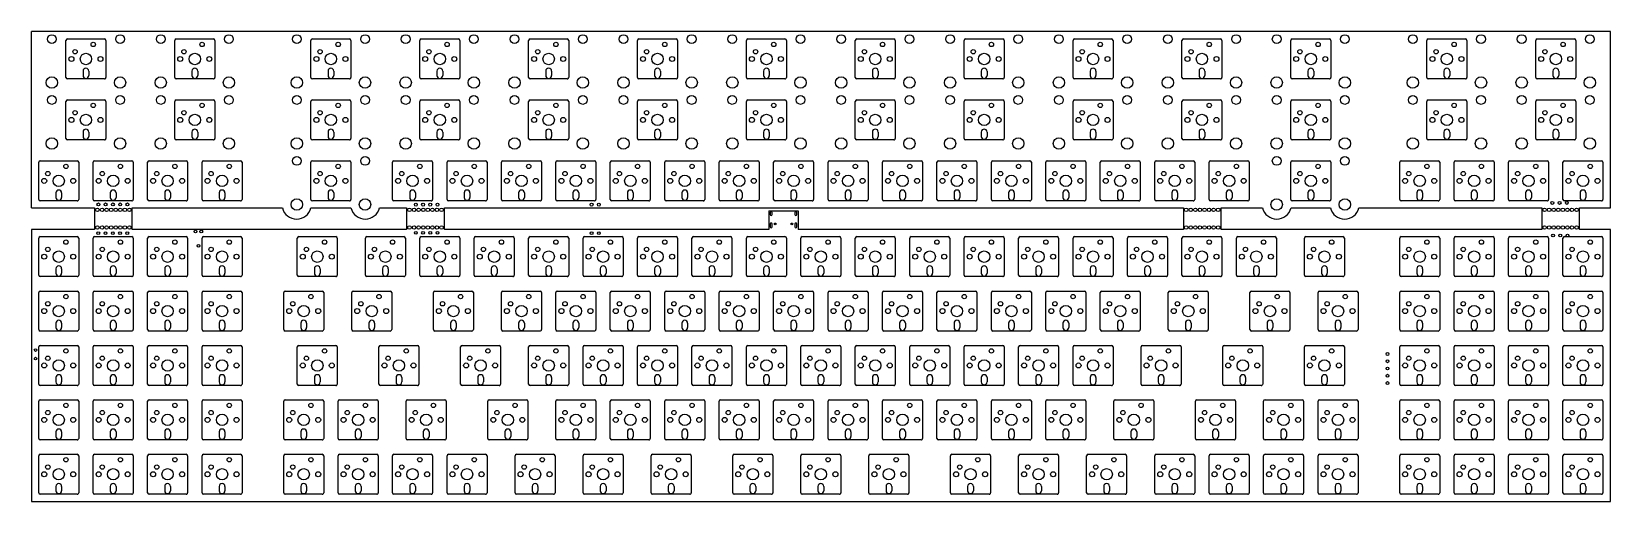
# Model space of a CAD drawing. Extents: x 37 to 589, y -214 to -49.
import ezdxf

# ---------------------------------------------------------------- set-up
doc = ezdxf.new("R2010")
doc.units = 0
doc.layers.add('BLACK', color=7, linetype='CONTINUOUS')

msp = doc.modelspace()

# ---------------------------------------------------------------- linework, layer by layer
at = {"layer": 'BLACK', "linetype": 'CONTINUOUS'}
for p, q in [((36.75, -110.75), (36.75, -49)), ((589.25, -49), (36.75, -49)), ((589.25, -110.75), (589.25, -49)), ((48.775, -65.1), (48.775, -52.1)), ((49.275, -51.6), (62.275, -51.6)), ((62.775, -52.1), (62.775, -65.1)), ((86.875, -65.1), (86.875, -52.1)), ((87.375, -51.6), (100.375, -51.6)), ((100.875, -52.1), (100.875, -65.1)), ((134.5, -65.1), (134.5, -52.1)), ((135, -51.6), (148, -51.6)), ((148.5, -52.1), (148.5, -65.1)), ((172.6, -65.1), (172.6, -52.1)), ((173.1, -51.6), (186.1, -51.6)), ((186.6, -52.1), (186.6, -65.1)), ((210.7, -65.1), (210.7, -52.1)), ((211.2, -51.6), (224.2, -51.6)), ((224.7, -52.1), (224.7, -65.1)), ((248.8, -65.1), (248.8, -52.1)), ((249.3, -51.6), (262.3, -51.6)), ((262.8, -52.1), (262.8, -65.1)), ((286.9, -65.1), (286.9, -52.1)), ((287.4, -51.6), (300.4, -51.6)), ((300.9, -52.1), (300.9, -65.1)), ((325, -65.1), (325, -52.1)), ((325.5, -51.6), (338.5, -51.6)), ((339, -52.1), (339, -65.1)), ((363.1, -65.1), (363.1, -52.1)), ((363.6, -51.6), (376.6, -51.6)), ((377.1, -52.1), (377.1, -65.1)), ((401.2, -65.1), (401.2, -52.1)), ((401.7, -51.6), (414.7, -51.6)), ((415.2, -52.1), (415.2, -65.1)), ((439.3, -65.1), (439.3, -52.1)), ((439.8, -51.6), (452.8, -51.6)), ((453.3, -52.1), (453.3, -65.1)), ((477.4, -65.1), (477.4, -52.1)), ((477.9, -51.6), (490.9, -51.6)), ((491.4, -52.1), (491.4, -65.1)), ((525.025, -65.1), (525.025, -52.1)), ((525.525, -51.6), (538.525, -51.6)), ((539.025, -52.1), (539.025, -65.1)), ((563.125, -65.1), (563.125, -52.1)), ((563.625, -51.6), (576.625, -51.6)), ((577.125, -52.1), (577.125, -65.1)), ((62.275, -65.6), (49.275, -65.6)), ((54.759, -62.838), (54.759, -64.362)), ((56.791, -62.838), (56.791, -64.362)), ((100.375, -65.6), (87.375, -65.6)), ((92.859, -62.838), (92.859, -64.362)), ((94.891, -62.838), (94.891, -64.362)), ((148, -65.6), (135, -65.6)), ((140.484, -62.838), (140.484, -64.362)), ((142.516, -62.838), (142.516, -64.362)), ((186.1, -65.6), (173.1, -65.6)), ((178.584, -62.838), (178.584, -64.362)), ((180.616, -62.838), (180.616, -64.362)), ((224.2, -65.6), (211.2, -65.6)), ((216.684, -62.838), (216.684, -64.362)), ((218.716, -62.838), (218.716, -64.362)), ((262.3, -65.6), (249.3, -65.6)), ((254.784, -62.838), (254.784, -64.362)), ((256.816, -62.838), (256.816, -64.362)), ((300.4, -65.6), (287.4, -65.6)), ((292.884, -62.838), (292.884, -64.362)), ((294.916, -62.838), (294.916, -64.362)), ((338.5, -65.6), (325.5, -65.6)), ((330.984, -62.838), (330.984, -64.362)), ((333.016, -62.838), (333.016, -64.362)), ((376.6, -65.6), (363.6, -65.6)), ((369.084, -62.838), (369.084, -64.362)), ((371.116, -62.838), (371.116, -64.362)), ((414.7, -65.6), (401.7, -65.6)), ((407.184, -62.838), (407.184, -64.362)), ((409.216, -62.838), (409.216, -64.362)), ((452.8, -65.6), (439.8, -65.6)), ((445.284, -62.838), (445.284, -64.362)), ((447.316, -62.838), (447.316, -64.362)), ((490.9, -65.6), (477.9, -65.6)), ((483.384, -62.838), (483.384, -64.362)), ((485.416, -62.838), (485.416, -64.362)), ((538.525, -65.6), (525.525, -65.6)), ((531.009, -62.838), (531.009, -64.362)), ((533.041, -62.838), (533.041, -64.362)), ((576.625, -65.6), (563.625, -65.6)), ((569.109, -62.838), (569.109, -64.362)), ((571.141, -62.838), (571.141, -64.362)), ((48.775, -86.44), (48.775, -73.44)), ((49.275, -72.94), (62.275, -72.94)), ((62.775, -73.44), (62.775, -86.44)), ((86.875, -86.44), (86.875, -73.44)), ((87.375, -72.94), (100.375, -72.94)), ((100.875, -73.44), (100.875, -86.44)), ((134.5, -86.44), (134.5, -73.44)), ((135, -72.94), (148, -72.94)), ((148.5, -73.44), (148.5, -86.44)), ((172.6, -86.44), (172.6, -73.44)), ((173.1, -72.94), (186.1, -72.94)), ((186.6, -73.44), (186.6, -86.44)), ((210.7, -86.44), (210.7, -73.44)), ((211.2, -72.94), (224.2, -72.94)), ((224.7, -73.44), (224.7, -86.44)), ((248.8, -86.44), (248.8, -73.44)), ((249.3, -72.94), (262.3, -72.94)), ((262.8, -73.44), (262.8, -86.44)), ((286.9, -86.44), (286.9, -73.44)), ((287.4, -72.94), (300.4, -72.94)), ((300.9, -73.44), (300.9, -86.44)), ((325, -86.44), (325, -73.44)), ((325.5, -72.94), (338.5, -72.94)), ((339, -73.44), (339, -86.44)), ((363.1, -86.44), (363.1, -73.44)), ((363.6, -72.94), (376.6, -72.94)), ((377.1, -73.44), (377.1, -86.44)), ((401.2, -86.44), (401.2, -73.44)), ((401.7, -72.94), (414.7, -72.94)), ((415.2, -73.44), (415.2, -86.44)), ((439.3, -86.44), (439.3, -73.44)), ((439.8, -72.94), (452.8, -72.94)), ((453.3, -73.44), (453.3, -86.44)), ((477.4, -86.44), (477.4, -73.44)), ((477.9, -72.94), (490.9, -72.94)), ((491.4, -73.44), (491.4, -86.44)), ((525.025, -86.44), (525.025, -73.44)), ((525.525, -72.94), (538.525, -72.94)), ((539.025, -73.44), (539.025, -86.44)), ((563.125, -86.44), (563.125, -73.44)), ((563.625, -72.94), (576.625, -72.94)), ((577.125, -73.44), (577.125, -86.44)), ((62.275, -86.94), (49.275, -86.94)), ((54.759, -84.178), (54.759, -85.702)), ((56.791, -84.178), (56.791, -85.702)), ((100.375, -86.94), (87.375, -86.94)), ((92.859, -84.178), (92.859, -85.702)), ((94.891, -84.178), (94.891, -85.702)), ((148, -86.94), (135, -86.94)), ((140.484, -84.178), (140.484, -85.702)), ((142.516, -84.178), (142.516, -85.702)), ((186.1, -86.94), (173.1, -86.94)), ((178.584, -84.178), (178.584, -85.702)), ((180.616, -84.178), (180.616, -85.702)), ((224.2, -86.94), (211.2, -86.94)), ((216.684, -84.178), (216.684, -85.702)), ((218.716, -84.178), (218.716, -85.702)), ((262.3, -86.94), (249.3, -86.94)), ((254.784, -84.178), (254.784, -85.702)), ((256.816, -84.178), (256.816, -85.702)), ((300.4, -86.94), (287.4, -86.94)), ((292.884, -84.178), (292.884, -85.702)), ((294.916, -84.178), (294.916, -85.702)), ((338.5, -86.94), (325.5, -86.94)), ((330.984, -84.178), (330.984, -85.702)), ((333.016, -84.178), (333.016, -85.702)), ((376.6, -86.94), (363.6, -86.94)), ((369.084, -84.178), (369.084, -85.702)), ((371.116, -84.178), (371.116, -85.702)), ((414.7, -86.94), (401.7, -86.94)), ((407.184, -84.178), (407.184, -85.702)), ((409.216, -84.178), (409.216, -85.702)), ((452.8, -86.94), (439.8, -86.94)), ((445.284, -84.178), (445.284, -85.702)), ((447.316, -84.178), (447.316, -85.702)), ((490.9, -86.94), (477.9, -86.94)), ((483.384, -84.178), (483.384, -85.702)), ((485.416, -84.178), (485.416, -85.702)), ((538.525, -86.94), (525.525, -86.94)), ((531.009, -84.178), (531.009, -85.702)), ((533.041, -84.178), (533.041, -85.702)), ((576.625, -86.94), (563.625, -86.94)), ((569.109, -84.178), (569.109, -85.702)), ((571.141, -84.178), (571.141, -85.702)), ((39.25, -107.78), (39.25, -94.78)), ((39.75, -94.28), (52.75, -94.28)), ((53.25, -94.78), (53.25, -107.78)), ((58.3, -107.78), (58.3, -94.78)), ((58.8, -94.28), (71.8, -94.28)), ((72.3, -94.78), (72.3, -107.78)), ((77.35, -107.78), (77.35, -94.78)), ((77.85, -94.28), (90.85, -94.28)), ((91.35, -94.78), (91.35, -107.78)), ((96.4, -107.78), (96.4, -94.78)), ((96.9, -94.28), (109.9, -94.28)), ((110.4, -94.78), (110.4, -107.78)), ((134.5, -107.78), (134.5, -94.78)), ((135, -94.28), (148, -94.28)), ((148.5, -94.78), (148.5, -107.78)), ((163.075, -107.78), (163.075, -94.78)), ((163.575, -94.28), (176.575, -94.28)), ((177.075, -94.78), (177.075, -107.78)), ((182.125, -107.78), (182.125, -94.78)), ((182.625, -94.28), (195.625, -94.28)), ((196.125, -94.78), (196.125, -107.78)), ((201.175, -107.78), (201.175, -94.78)), ((201.675, -94.28), (214.675, -94.28)), ((215.175, -94.78), (215.175, -107.78)), ((220.225, -107.78), (220.225, -94.78)), ((220.725, -94.28), (233.725, -94.28)), ((234.225, -94.78), (234.225, -107.78)), ((239.275, -107.78), (239.275, -94.78)), ((239.775, -94.28), (252.775, -94.28)), ((253.275, -94.78), (253.275, -107.78)), ((258.325, -107.78), (258.325, -94.78)), ((258.825, -94.28), (271.825, -94.28)), ((272.325, -94.78), (272.325, -107.78)), ((277.375, -107.78), (277.375, -94.78)), ((277.875, -94.28), (290.875, -94.28)), ((291.375, -94.78), (291.375, -107.78)), ((296.425, -107.78), (296.425, -94.78)), ((296.925, -94.28), (309.925, -94.28)), ((310.425, -94.78), (310.425, -107.78)), ((315.475, -107.78), (315.475, -94.78)), ((315.975, -94.28), (328.975, -94.28)), ((329.475, -94.78), (329.475, -107.78)), ((334.525, -107.78), (334.525, -94.78)), ((335.025, -94.28), (348.025, -94.28)), ((348.525, -94.78), (348.525, -107.78)), ((353.575, -107.78), (353.575, -94.78)), ((354.075, -94.28), (367.075, -94.28)), ((367.575, -94.78), (367.575, -107.78)), ((372.625, -107.78), (372.625, -94.78)), ((373.125, -94.28), (386.125, -94.28)), ((386.625, -94.78), (386.625, -107.78)), ((391.675, -107.78), (391.675, -94.78)), ((392.175, -94.28), (405.175, -94.28)), ((405.675, -94.78), (405.675, -107.78)), ((410.725, -107.78), (410.725, -94.78)), ((411.225, -94.28), (424.225, -94.28)), ((424.725, -94.78), (424.725, -107.78)), ((429.775, -107.78), (429.775, -94.78)), ((430.275, -94.28), (443.275, -94.28)), ((443.775, -94.78), (443.775, -107.78)), ((448.825, -107.78), (448.825, -94.78)), ((449.325, -94.28), (462.325, -94.28)), ((462.825, -94.78), (462.825, -107.78)), ((477.4, -107.78), (477.4, -94.78)), ((477.9, -94.28), (490.9, -94.28)), ((491.4, -94.78), (491.4, -107.78)), ((515.5, -107.78), (515.5, -94.78)), ((516, -94.28), (529, -94.28)), ((529.5, -94.78), (529.5, -107.78)), ((534.55, -107.78), (534.55, -94.78)), ((535.05, -94.28), (548.05, -94.28)), ((548.55, -94.78), (548.55, -107.78)), ((553.6, -107.78), (553.6, -94.78)), ((554.1, -94.28), (567.1, -94.28)), ((567.6, -94.78), (567.6, -107.78)), ((572.65, -107.78), (572.65, -94.78)), ((573.15, -94.28), (586.15, -94.28)), ((586.65, -94.78), (586.65, -107.78)), ((52.75, -108.28), (39.75, -108.28)), ((45.234, -105.518), (45.234, -107.042)), ((47.266, -105.518), (47.266, -107.042)), ((71.8, -108.28), (58.8, -108.28)), ((64.284, -105.518), (64.284, -107.042)), ((66.316, -105.518), (66.316, -107.042)), ((90.85, -108.28), (77.85, -108.28)), ((83.334, -105.518), (83.334, -107.042)), ((85.366, -105.518), (85.366, -107.042)), ((109.9, -108.28), (96.9, -108.28)), ((102.384, -105.518), (102.384, -107.042)), ((104.416, -105.518), (104.416, -107.042)), ((148, -108.28), (135, -108.28)), ((140.484, -105.518), (140.484, -107.042)), ((142.516, -105.518), (142.516, -107.042)), ((176.575, -108.28), (163.575, -108.28)), ((169.059, -105.518), (169.059, -107.042)), ((171.091, -105.518), (171.091, -107.042)), ((195.625, -108.28), (182.625, -108.28)), ((188.109, -105.518), (188.109, -107.042)), ((190.141, -105.518), (190.141, -107.042)), ((214.675, -108.28), (201.675, -108.28)), ((207.159, -105.518), (207.159, -107.042)), ((209.191, -105.518), (209.191, -107.042)), ((233.725, -108.28), (220.725, -108.28)), ((226.209, -105.518), (226.209, -107.042)), ((228.241, -105.518), (228.241, -107.042)), ((252.775, -108.28), (239.775, -108.28)), ((245.259, -105.518), (245.259, -107.042)), ((247.291, -105.518), (247.291, -107.042)), ((271.825, -108.28), (258.825, -108.28)), ((264.309, -105.518), (264.309, -107.042)), ((266.341, -105.518), (266.341, -107.042)), ((290.875, -108.28), (277.875, -108.28)), ((283.359, -105.518), (283.359, -107.042)), ((285.391, -105.518), (285.391, -107.042)), ((309.925, -108.28), (296.925, -108.28)), ((302.409, -105.518), (302.409, -107.042)), ((304.441, -105.518), (304.441, -107.042)), ((328.975, -108.28), (315.975, -108.28)), ((321.459, -105.518), (321.459, -107.042)), ((323.491, -105.518), (323.491, -107.042)), ((348.025, -108.28), (335.025, -108.28)), ((340.509, -105.518), (340.509, -107.042)), ((342.541, -105.518), (342.541, -107.042)), ((367.075, -108.28), (354.075, -108.28)), ((359.559, -105.518), (359.559, -107.042)), ((361.591, -105.518), (361.591, -107.042)), ((386.125, -108.28), (373.125, -108.28)), ((378.609, -105.518), (378.609, -107.042)), ((380.641, -105.518), (380.641, -107.042)), ((405.175, -108.28), (392.175, -108.28)), ((397.659, -105.518), (397.659, -107.042)), ((399.691, -105.518), (399.691, -107.042)), ((424.225, -108.28), (411.225, -108.28)), ((416.709, -105.518), (416.709, -107.042)), ((418.741, -105.518), (418.741, -107.042)), ((443.275, -108.28), (430.275, -108.28)), ((435.759, -105.518), (435.759, -107.042)), ((437.791, -105.518), (437.791, -107.042)), ((462.325, -108.28), (449.325, -108.28)), ((454.809, -105.518), (454.809, -107.042)), ((456.841, -105.518), (456.841, -107.042)), ((490.9, -108.28), (477.9, -108.28)), ((483.384, -105.518), (483.384, -107.042)), ((485.416, -105.518), (485.416, -107.042)), ((529, -108.28), (516, -108.28)), ((521.484, -105.518), (521.484, -107.042)), ((523.516, -105.518), (523.516, -107.042)), ((548.05, -108.28), (535.05, -108.28)), ((540.534, -105.518), (540.534, -107.042)), ((542.566, -105.518), (542.566, -107.042)), ((567.1, -108.28), (554.1, -108.28)), ((559.584, -105.518), (559.584, -107.042)), ((561.616, -105.518), (561.616, -107.042)), ((586.15, -108.28), (573.15, -108.28)), ((578.634, -105.518), (578.634, -107.042)), ((580.666, -105.518), (580.666, -107.042)), ((36.75, -110.75), (58.8, -110.75)), ((58.8, -110.75), (58.8, -118.25)), ((72, -110.75), (124.5, -110.75)), ((72, -118.25), (72, -110.75)), ((134.5, -110.75), (148.5, -110.75)), ((158.5, -110.75), (168, -110.75)), ((168, -110.75), (168, -118.25)), ((181.2, -118.25), (181.2, -110.75)), ((181.2, -110.75), (439.8, -110.75)), ((294.8, -111.8), (305, -111.8)), ((294.8, -111.8), (294.8, -118.25)), ((295.22, -112.405), (295.22, -113.005)), ((295.22, -112.405), (295.22, -113.005)), ((295.92, -113.005), (295.92, -112.405)), ((295.92, -113.005), (295.92, -112.405)), ((303.86, -112.405), (303.86, -113.005)), ((303.86, -112.405), (303.86, -113.005)), ((304.56, -113.005), (304.56, -112.405)), ((304.56, -113.005), (304.56, -112.405)), ((305, -111.8), (305, -118.25)), ((439.8, -110.75), (439.8, -118.25)), ((453, -118.25), (453, -110.75)), ((453, -110.75), (467.5, -110.75)), ((477.5, -110.75), (491.25, -110.75)), ((501.25, -110.75), (565.2, -110.75)), ((565.2, -110.75), (565.2, -118.25)), ((578.4, -110.75), (589.25, -110.75)), ((578.4, -118.25), (578.4, -110.75)), ((58.8, -118.25), (36.75, -118.25)), ((36.75, -118.25), (36.75, -213.5)), ((39.25, -134.3), (39.25, -121.3)), ((39.75, -120.8), (52.75, -120.8)), ((53.25, -121.3), (53.25, -134.3)), ((58.3, -134.3), (58.3, -121.3)), ((58.8, -120.8), (71.8, -120.8)), ((168, -118.25), (72, -118.25)), ((72.3, -121.3), (72.3, -134.3)), ((77.35, -134.3), (77.35, -121.3)), ((77.85, -120.8), (90.85, -120.8)), ((91.35, -121.3), (91.35, -134.3)), ((96.4, -134.3), (96.4, -121.3)), ((96.9, -120.8), (109.9, -120.8)), ((110.4, -121.3), (110.4, -134.3)), ((129.7375, -134.3), (129.7375, -121.3)), ((130.2375, -120.8), (143.2375, -120.8)), ((143.7375, -121.3), (143.7375, -134.3)), ((153.55, -134.3), (153.55, -121.3)), ((154.05, -120.8), (167.05, -120.8)), ((167.55, -121.3), (167.55, -134.3)), ((172.6, -134.3), (172.6, -121.3)), ((173.1, -120.8), (186.1, -120.8)), ((294.8, -118.25), (181.2, -118.25)), ((186.6, -121.3), (186.6, -134.3)), ((191.65, -134.3), (191.65, -121.3)), ((192.15, -120.8), (205.15, -120.8)), ((205.65, -121.3), (205.65, -134.3)), ((210.7, -134.3), (210.7, -121.3)), ((211.2, -120.8), (224.2, -120.8)), ((224.7, -121.3), (224.7, -134.3)), ((229.75, -134.3), (229.75, -121.3)), ((230.25, -120.8), (243.25, -120.8)), ((243.75, -121.3), (243.75, -134.3)), ((248.8, -134.3), (248.8, -121.3)), ((249.3, -120.8), (262.3, -120.8)), ((262.8, -121.3), (262.8, -134.3)), ((267.85, -134.3), (267.85, -121.3)), ((268.35, -120.8), (281.35, -120.8)), ((281.85, -121.3), (281.85, -134.3)), ((286.9, -134.3), (286.9, -121.3)), ((287.4, -120.8), (300.4, -120.8)), ((295.22, -116.385), (295.22, -117.385)), ((295.22, -116.385), (295.22, -117.385)), ((295.92, -117.385), (295.92, -116.385)), ((295.92, -117.385), (295.92, -116.385)), ((300.9, -121.3), (300.9, -134.3)), ((303.86, -116.385), (303.86, -117.385)), ((303.86, -116.385), (303.86, -117.385)), ((304.56, -117.385), (304.56, -116.385)), ((304.56, -117.385), (304.56, -116.385)), ((439.8, -118.25), (305, -118.25)), ((305.95, -134.3), (305.95, -121.3)), ((306.45, -120.8), (319.45, -120.8)), ((319.95, -121.3), (319.95, -134.3)), ((325, -134.3), (325, -121.3)), ((325.5, -120.8), (338.5, -120.8)), ((339, -121.3), (339, -134.3)), ((344.05, -134.3), (344.05, -121.3)), ((344.55, -120.8), (357.55, -120.8)), ((358.05, -121.3), (358.05, -134.3)), ((363.1, -134.3), (363.1, -121.3)), ((363.6, -120.8), (376.6, -120.8)), ((377.1, -121.3), (377.1, -134.3)), ((382.15, -134.3), (382.15, -121.3)), ((382.65, -120.8), (395.65, -120.8)), ((396.15, -121.3), (396.15, -134.3)), ((401.2, -134.3), (401.2, -121.3)), ((401.7, -120.8), (414.7, -120.8)), ((415.2, -121.3), (415.2, -134.3)), ((420.25, -134.3), (420.25, -121.3)), ((420.75, -120.8), (433.75, -120.8)), ((434.25, -121.3), (434.25, -134.3)), ((439.3, -134.3), (439.3, -121.3)), ((439.8, -120.8), (452.8, -120.8)), ((565.2, -118.25), (453, -118.25)), ((453.3, -121.3), (453.3, -134.3)), ((458.35, -134.3), (458.35, -121.3)), ((458.85, -120.8), (471.85, -120.8)), ((472.35, -121.3), (472.35, -134.3)), ((482.1625, -134.3), (482.1625, -121.3)), ((482.6625, -120.8), (495.6625, -120.8)), ((496.1625, -121.3), (496.1625, -134.3)), ((515.5, -134.3), (515.5, -121.3)), ((516, -120.8), (529, -120.8)), ((529.5, -121.3), (529.5, -134.3)), ((534.55, -134.3), (534.55, -121.3)), ((535.05, -120.8), (548.05, -120.8)), ((548.55, -121.3), (548.55, -134.3)), ((553.6, -134.3), (553.6, -121.3)), ((554.1, -120.8), (567.1, -120.8)), ((567.6, -121.3), (567.6, -134.3)), ((572.65, -134.3), (572.65, -121.3)), ((573.15, -120.8), (586.15, -120.8)), ((589.25, -118.25), (578.4, -118.25)), ((586.65, -121.3), (586.65, -134.3)), ((589.25, -213.5), (589.25, -118.25)), ((45.234, -132.038), (45.234, -133.562)), ((47.266, -132.038), (47.266, -133.562)), ((64.284, -132.038), (64.284, -133.562)), ((66.316, -132.038), (66.316, -133.562)), ((83.334, -132.038), (83.334, -133.562)), ((85.366, -132.038), (85.366, -133.562)), ((102.384, -132.038), (102.384, -133.562)), ((104.416, -132.038), (104.416, -133.562)), ((135.7215, -132.038), (135.7215, -133.562)), ((137.7535, -132.038), (137.7535, -133.562)), ((159.534, -132.038), (159.534, -133.562)), ((161.566, -132.038), (161.566, -133.562)), ((178.584, -132.038), (178.584, -133.562)), ((180.616, -132.038), (180.616, -133.562)), ((197.634, -132.038), (197.634, -133.562)), ((199.666, -132.038), (199.666, -133.562)), ((216.684, -132.038), (216.684, -133.562)), ((218.716, -132.038), (218.716, -133.562)), ((235.734, -132.038), (235.734, -133.562)), ((237.766, -132.038), (237.766, -133.562)), ((254.784, -132.038), (254.784, -133.562)), ((256.816, -132.038), (256.816, -133.562)), ((273.834, -132.038), (273.834, -133.562)), ((275.866, -132.038), (275.866, -133.562)), ((292.884, -132.038), (292.884, -133.562)), ((294.916, -132.038), (294.916, -133.562)), ((311.934, -132.038), (311.934, -133.562)), ((313.966, -132.038), (313.966, -133.562)), ((330.984, -132.038), (330.984, -133.562)), ((333.016, -132.038), (333.016, -133.562)), ((350.034, -132.038), (350.034, -133.562)), ((352.066, -132.038), (352.066, -133.562)), ((369.084, -132.038), (369.084, -133.562)), ((371.116, -132.038), (371.116, -133.562)), ((388.134, -132.038), (388.134, -133.562)), ((390.166, -132.038), (390.166, -133.562)), ((407.184, -132.038), (407.184, -133.562)), ((409.216, -132.038), (409.216, -133.562)), ((426.234, -132.038), (426.234, -133.562)), ((428.266, -132.038), (428.266, -133.562)), ((445.284, -132.038), (445.284, -133.562)), ((447.316, -132.038), (447.316, -133.562)), ((464.334, -132.038), (464.334, -133.562)), ((466.366, -132.038), (466.366, -133.562)), ((488.1465, -132.038), (488.1465, -133.562)), ((490.1785, -132.038), (490.1785, -133.562)), ((521.484, -132.038), (521.484, -133.562)), ((523.516, -132.038), (523.516, -133.562)), ((540.534, -132.038), (540.534, -133.562)), ((542.566, -132.038), (542.566, -133.562)), ((559.584, -132.038), (559.584, -133.562)), ((561.616, -132.038), (561.616, -133.562)), ((578.634, -132.038), (578.634, -133.562)), ((580.666, -132.038), (580.666, -133.562)), ((52.75, -134.8), (39.75, -134.8)), ((71.8, -134.8), (58.8, -134.8)), ((90.85, -134.8), (77.85, -134.8)), ((109.9, -134.8), (96.9, -134.8)), ((143.2375, -134.8), (130.2375, -134.8)), ((167.05, -134.8), (154.05, -134.8)), ((186.1, -134.8), (173.1, -134.8)), ((205.15, -134.8), (192.15, -134.8)), ((224.2, -134.8), (211.2, -134.8)), ((243.25, -134.8), (230.25, -134.8)), ((262.3, -134.8), (249.3, -134.8)), ((281.35, -134.8), (268.35, -134.8)), ((300.4, -134.8), (287.4, -134.8)), ((319.45, -134.8), (306.45, -134.8)), ((338.5, -134.8), (325.5, -134.8)), ((357.55, -134.8), (344.55, -134.8)), ((376.6, -134.8), (363.6, -134.8)), ((395.65, -134.8), (382.65, -134.8)), ((414.7, -134.8), (401.7, -134.8)), ((433.75, -134.8), (420.75, -134.8)), ((452.8, -134.8), (439.8, -134.8)), ((471.85, -134.8), (458.85, -134.8)), ((495.6625, -134.8), (482.6625, -134.8)), ((529, -134.8), (516, -134.8)), ((548.05, -134.8), (535.05, -134.8)), ((567.1, -134.8), (554.1, -134.8)), ((586.15, -134.8), (573.15, -134.8)), ((39.25, -153.35), (39.25, -140.35)), ((39.75, -139.85), (52.75, -139.85)), ((53.25, -140.35), (53.25, -153.35)), ((58.3, -153.35), (58.3, -140.35)), ((58.8, -139.85), (71.8, -139.85)), ((72.3, -140.35), (72.3, -153.35)), ((77.35, -153.35), (77.35, -140.35)), ((77.85, -139.85), (90.85, -139.85)), ((91.35, -140.35), (91.35, -153.35)), ((96.4, -153.35), (96.4, -140.35)), ((96.9, -139.85), (109.9, -139.85)), ((110.4, -140.35), (110.4, -153.35)), ((124.975, -153.35), (124.975, -140.35)), ((125.475, -139.85), (138.475, -139.85)), ((138.975, -140.35), (138.975, -153.35)), ((148.7875, -153.35), (148.7875, -140.35)), ((149.2875, -139.85), (162.2875, -139.85)), ((162.7875, -140.35), (162.7875, -153.35)), ((177.3625, -153.35), (177.3625, -140.35)), ((177.8625, -139.85), (190.8625, -139.85)), ((191.3625, -140.35), (191.3625, -153.35)), ((201.175, -153.35), (201.175, -140.35)), ((201.675, -139.85), (214.675, -139.85)), ((215.175, -140.35), (215.175, -153.35)), ((220.225, -153.35), (220.225, -140.35)), ((220.725, -139.85), (233.725, -139.85)), ((234.225, -140.35), (234.225, -153.35)), ((239.275, -153.35), (239.275, -140.35)), ((239.775, -139.85), (252.775, -139.85)), ((253.275, -140.35), (253.275, -153.35)), ((258.325, -153.35), (258.325, -140.35)), ((258.825, -139.85), (271.825, -139.85)), ((272.325, -140.35), (272.325, -153.35)), ((277.375, -153.35), (277.375, -140.35)), ((277.875, -139.85), (290.875, -139.85)), ((291.375, -140.35), (291.375, -153.35)), ((296.425, -153.35), (296.425, -140.35)), ((296.925, -139.85), (309.925, -139.85)), ((310.425, -140.35), (310.425, -153.35)), ((315.475, -153.35), (315.475, -140.35)), ((315.975, -139.85), (328.975, -139.85)), ((329.475, -140.35), (329.475, -153.35)), ((334.525, -153.35), (334.525, -140.35)), ((335.025, -139.85), (348.025, -139.85)), ((348.525, -140.35), (348.525, -153.35)), ((353.575, -153.35), (353.575, -140.35)), ((354.075, -139.85), (367.075, -139.85)), ((367.575, -140.35), (367.575, -153.35)), ((372.625, -153.35), (372.625, -140.35)), ((373.125, -139.85), (386.125, -139.85)), ((386.625, -140.35), (386.625, -153.35)), ((391.675, -153.35), (391.675, -140.35)), ((392.175, -139.85), (405.175, -139.85)), ((405.675, -140.35), (405.675, -153.35)), ((410.725, -153.35), (410.725, -140.35)), ((411.225, -139.85), (424.225, -139.85)), ((424.725, -140.35), (424.725, -153.35)), ((434.5375, -153.35), (434.5375, -140.35)), ((435.0375, -139.85), (448.0375, -139.85)), ((448.5375, -140.35), (448.5375, -153.35)), ((463.1125, -153.35), (463.1125, -140.35)), ((463.6125, -139.85), (476.6125, -139.85)), ((477.1125, -140.35), (477.1125, -153.35)), ((486.925, -153.35), (486.925, -140.35)), ((487.425, -139.85), (500.425, -139.85)), ((500.925, -140.35), (500.925, -153.35)), ((515.5, -153.35), (515.5, -140.35)), ((516, -139.85), (529, -139.85)), ((529.5, -140.35), (529.5, -153.35)), ((534.55, -153.35), (534.55, -140.35)), ((535.05, -139.85), (548.05, -139.85)), ((548.55, -140.35), (548.55, -153.35)), ((553.6, -153.35), (553.6, -140.35)), ((554.1, -139.85), (567.1, -139.85)), ((567.6, -140.35), (567.6, -153.35)), ((572.65, -153.35), (572.65, -140.35)), ((573.15, -139.85), (586.15, -139.85)), ((586.65, -140.35), (586.65, -153.35)), ((52.75, -153.85), (39.75, -153.85)), ((45.234, -151.088), (45.234, -152.612)), ((47.266, -151.088), (47.266, -152.612)), ((71.8, -153.85), (58.8, -153.85)), ((64.284, -151.088), (64.284, -152.612)), ((66.316, -151.088), (66.316, -152.612)), ((90.85, -153.85), (77.85, -153.85)), ((83.334, -151.088), (83.334, -152.612)), ((85.366, -151.088), (85.366, -152.612)), ((109.9, -153.85), (96.9, -153.85)), ((102.384, -151.088), (102.384, -152.612)), ((104.416, -151.088), (104.416, -152.612)), ((138.475, -153.85), (125.475, -153.85)), ((130.959, -151.088), (130.959, -152.612)), ((132.991, -151.088), (132.991, -152.612)), ((162.2875, -153.85), (149.2875, -153.85)), ((154.7715, -151.088), (154.7715, -152.612)), ((156.8035, -151.088), (156.8035, -152.612)), ((190.8625, -153.85), (177.8625, -153.85)), ((183.3465, -151.088), (183.3465, -152.612)), ((185.3785, -151.088), (185.3785, -152.612)), ((214.675, -153.85), (201.675, -153.85)), ((207.159, -151.088), (207.159, -152.612)), ((209.191, -151.088), (209.191, -152.612)), ((233.725, -153.85), (220.725, -153.85)), ((226.209, -151.088), (226.209, -152.612)), ((228.241, -151.088), (228.241, -152.612)), ((252.775, -153.85), (239.775, -153.85)), ((245.259, -151.088), (245.259, -152.612)), ((247.291, -151.088), (247.291, -152.612)), ((271.825, -153.85), (258.825, -153.85)), ((264.309, -151.088), (264.309, -152.612)), ((266.341, -151.088), (266.341, -152.612)), ((290.875, -153.85), (277.875, -153.85)), ((283.359, -151.088), (283.359, -152.612)), ((285.391, -151.088), (285.391, -152.612)), ((309.925, -153.85), (296.925, -153.85)), ((302.409, -151.088), (302.409, -152.612)), ((304.441, -151.088), (304.441, -152.612)), ((328.975, -153.85), (315.975, -153.85)), ((321.459, -151.088), (321.459, -152.612)), ((323.491, -151.088), (323.491, -152.612)), ((348.025, -153.85), (335.025, -153.85)), ((340.509, -151.088), (340.509, -152.612)), ((342.541, -151.088), (342.541, -152.612)), ((367.075, -153.85), (354.075, -153.85)), ((359.559, -151.088), (359.559, -152.612)), ((361.591, -151.088), (361.591, -152.612)), ((386.125, -153.85), (373.125, -153.85)), ((378.609, -151.088), (378.609, -152.612)), ((380.641, -151.088), (380.641, -152.612)), ((405.175, -153.85), (392.175, -153.85)), ((397.659, -151.088), (397.659, -152.612)), ((399.691, -151.088), (399.691, -152.612)), ((424.225, -153.85), (411.225, -153.85)), ((416.709, -151.088), (416.709, -152.612)), ((418.741, -151.088), (418.741, -152.612)), ((448.0375, -153.85), (435.0375, -153.85)), ((440.5215, -151.088), (440.5215, -152.612)), ((442.5535, -151.088), (442.5535, -152.612)), ((476.6125, -153.85), (463.6125, -153.85)), ((469.0965, -151.088), (469.0965, -152.612)), ((471.1285, -151.088), (471.1285, -152.612)), ((500.425, -153.85), (487.425, -153.85)), ((492.909, -151.088), (492.909, -152.612)), ((494.941, -151.088), (494.941, -152.612)), ((529, -153.85), (516, -153.85)), ((521.484, -151.088), (521.484, -152.612)), ((523.516, -151.088), (523.516, -152.612)), ((548.05, -153.85), (535.05, -153.85)), ((540.534, -151.088), (540.534, -152.612)), ((542.566, -151.088), (542.566, -152.612)), ((567.1, -153.85), (554.1, -153.85)), ((559.584, -151.088), (559.584, -152.612)), ((561.616, -151.088), (561.616, -152.612)), ((586.15, -153.85), (573.15, -153.85)), ((578.634, -151.088), (578.634, -152.612)), ((580.666, -151.088), (580.666, -152.612)), ((39.25, -172.4), (39.25, -159.4)), ((39.75, -158.9), (52.75, -158.9)), ((53.25, -159.4), (53.25, -172.4)), ((58.3, -172.4), (58.3, -159.4)), ((58.8, -158.9), (71.8, -158.9)), ((72.3, -159.4), (72.3, -172.4)), ((77.35, -172.4), (77.35, -159.4)), ((77.85, -158.9), (90.85, -158.9)), ((91.35, -159.4), (91.35, -172.4)), ((96.4, -172.4), (96.4, -159.4)), ((96.9, -158.9), (109.9, -158.9)), ((110.4, -159.4), (110.4, -172.4)), ((129.7375, -172.4), (129.7375, -159.4)), ((130.2375, -158.9), (143.2375, -158.9)), ((143.7375, -159.4), (143.7375, -172.4)), ((158.3125, -172.4), (158.3125, -159.4)), ((158.8125, -158.9), (171.8125, -158.9)), ((172.3125, -159.4), (172.3125, -172.4)), ((186.8875, -172.4), (186.8875, -159.4)), ((187.3875, -158.9), (200.3875, -158.9)), ((200.8875, -159.4), (200.8875, -172.4)), ((210.7, -172.4), (210.7, -159.4)), ((211.2, -158.9), (224.2, -158.9)), ((224.7, -159.4), (224.7, -172.4)), ((229.75, -172.4), (229.75, -159.4)), ((230.25, -158.9), (243.25, -158.9)), ((243.75, -159.4), (243.75, -172.4)), ((248.8, -172.4), (248.8, -159.4)), ((249.3, -158.9), (262.3, -158.9)), ((262.8, -159.4), (262.8, -172.4)), ((267.85, -172.4), (267.85, -159.4)), ((268.35, -158.9), (281.35, -158.9)), ((281.85, -159.4), (281.85, -172.4)), ((286.9, -172.4), (286.9, -159.4)), ((287.4, -158.9), (300.4, -158.9)), ((300.9, -159.4), (300.9, -172.4)), ((305.95, -172.4), (305.95, -159.4)), ((306.45, -158.9), (319.45, -158.9)), ((319.95, -159.4), (319.95, -172.4)), ((325, -172.4), (325, -159.4)), ((325.5, -158.9), (338.5, -158.9)), ((339, -159.4), (339, -172.4)), ((344.05, -172.4), (344.05, -159.4)), ((344.55, -158.9), (357.55, -158.9)), ((358.05, -159.4), (358.05, -172.4)), ((363.1, -172.4), (363.1, -159.4)), ((363.6, -158.9), (376.6, -158.9)), ((377.1, -159.4), (377.1, -172.4)), ((382.15, -172.4), (382.15, -159.4)), ((382.65, -158.9), (395.65, -158.9)), ((396.15, -159.4), (396.15, -172.4)), ((401.2, -172.4), (401.2, -159.4)), ((401.7, -158.9), (414.7, -158.9)), ((415.2, -159.4), (415.2, -172.4)), ((425.0125, -172.4), (425.0125, -159.4)), ((425.5125, -158.9), (438.5125, -158.9)), ((439.0125, -159.4), (439.0125, -172.4)), ((453.5875, -172.4), (453.5875, -159.4)), ((454.0875, -158.9), (467.0875, -158.9)), ((467.5875, -159.4), (467.5875, -172.4)), ((482.1625, -172.4), (482.1625, -159.4)), ((482.6625, -158.9), (495.6625, -158.9)), ((496.1625, -159.4), (496.1625, -172.4)), ((515.5, -172.4), (515.5, -159.4)), ((516, -158.9), (529, -158.9)), ((529.5, -159.4), (529.5, -172.4)), ((534.55, -172.4), (534.55, -159.4)), ((535.05, -158.9), (548.05, -158.9)), ((548.55, -159.4), (548.55, -172.4)), ((553.6, -172.4), (553.6, -159.4)), ((554.1, -158.9), (567.1, -158.9)), ((567.6, -159.4), (567.6, -172.4)), ((572.65, -172.4), (572.65, -159.4)), ((573.15, -158.9), (586.15, -158.9)), ((586.65, -159.4), (586.65, -172.4)), ((45.234, -170.138), (45.234, -171.662)), ((47.266, -170.138), (47.266, -171.662)), ((64.284, -170.138), (64.284, -171.662)), ((66.316, -170.138), (66.316, -171.662)), ((83.334, -170.138), (83.334, -171.662)), ((85.366, -170.138), (85.366, -171.662)), ((102.384, -170.138), (102.384, -171.662)), ((104.416, -170.138), (104.416, -171.662)), ((135.7215, -170.138), (135.7215, -171.662)), ((137.7535, -170.138), (137.7535, -171.662)), ((164.2965, -170.138), (164.2965, -171.662)), ((166.3285, -170.138), (166.3285, -171.662)), ((192.8715, -170.138), (192.8715, -171.662)), ((194.9035, -170.138), (194.9035, -171.662)), ((216.684, -170.138), (216.684, -171.662)), ((218.716, -170.138), (218.716, -171.662)), ((235.734, -170.138), (235.734, -171.662)), ((237.766, -170.138), (237.766, -171.662)), ((254.784, -170.138), (254.784, -171.662)), ((256.816, -170.138), (256.816, -171.662)), ((273.834, -170.138), (273.834, -171.662)), ((275.866, -170.138), (275.866, -171.662)), ((292.884, -170.138), (292.884, -171.662)), ((294.916, -170.138), (294.916, -171.662)), ((311.934, -170.138), (311.934, -171.662)), ((313.966, -170.138), (313.966, -171.662)), ((330.984, -170.138), (330.984, -171.662)), ((333.016, -170.138), (333.016, -171.662)), ((350.034, -170.138), (350.034, -171.662)), ((352.066, -170.138), (352.066, -171.662)), ((369.084, -170.138), (369.084, -171.662)), ((371.116, -170.138), (371.116, -171.662)), ((388.134, -170.138), (388.134, -171.662)), ((390.166, -170.138), (390.166, -171.662)), ((407.184, -170.138), (407.184, -171.662)), ((409.216, -170.138), (409.216, -171.662)), ((430.9965, -170.138), (430.9965, -171.662)), ((433.0285, -170.138), (433.0285, -171.662)), ((459.5715, -170.138), (459.5715, -171.662)), ((461.6035, -170.138), (461.6035, -171.662)), ((488.1465, -170.138), (488.1465, -171.662)), ((490.1785, -170.138), (490.1785, -171.662)), ((521.484, -170.138), (521.484, -171.662)), ((523.516, -170.138), (523.516, -171.662)), ((540.534, -170.138), (540.534, -171.662)), ((542.566, -170.138), (542.566, -171.662)), ((559.584, -170.138), (559.584, -171.662)), ((561.616, -170.138), (561.616, -171.662)), ((578.634, -170.138), (578.634, -171.662)), ((580.666, -170.138), (580.666, -171.662)), ((52.75, -172.9), (39.75, -172.9)), ((71.8, -172.9), (58.8, -172.9)), ((90.85, -172.9), (77.85, -172.9)), ((109.9, -172.9), (96.9, -172.9)), ((143.2375, -172.9), (130.2375, -172.9)), ((171.8125, -172.9), (158.8125, -172.9)), ((200.3875, -172.9), (187.3875, -172.9)), ((224.2, -172.9), (211.2, -172.9)), ((243.25, -172.9), (230.25, -172.9)), ((262.3, -172.9), (249.3, -172.9)), ((281.35, -172.9), (268.35, -172.9)), ((300.4, -172.9), (287.4, -172.9)), ((319.45, -172.9), (306.45, -172.9)), ((338.5, -172.9), (325.5, -172.9)), ((357.55, -172.9), (344.55, -172.9)), ((376.6, -172.9), (363.6, -172.9)), ((395.65, -172.9), (382.65, -172.9)), ((414.7, -172.9), (401.7, -172.9)), ((438.5125, -172.9), (425.5125, -172.9)), ((467.0875, -172.9), (454.0875, -172.9)), ((495.6625, -172.9), (482.6625, -172.9)), ((529, -172.9), (516, -172.9)), ((548.05, -172.9), (535.05, -172.9)), ((567.1, -172.9), (554.1, -172.9)), ((586.15, -172.9), (573.15, -172.9)), ((39.25, -191.45), (39.25, -178.45)), ((39.75, -177.95), (52.75, -177.95)), ((53.25, -178.45), (53.25, -191.45)), ((58.3, -191.45), (58.3, -178.45)), ((58.8, -177.95), (71.8, -177.95)), ((72.3, -178.45), (72.3, -191.45)), ((77.35, -191.45), (77.35, -178.45)), ((77.85, -177.95), (90.85, -177.95)), ((91.35, -178.45), (91.35, -191.45)), ((96.4, -191.45), (96.4, -178.45)), ((96.9, -177.95), (109.9, -177.95)), ((110.4, -178.45), (110.4, -191.45)), ((124.975, -191.45), (124.975, -178.45)), ((125.475, -177.95), (138.475, -177.95)), ((138.975, -178.45), (138.975, -191.45)), ((144.025, -191.45), (144.025, -178.45)), ((144.525, -177.95), (157.525, -177.95)), ((158.025, -178.45), (158.025, -191.45)), ((167.8375, -191.45), (167.8375, -178.45)), ((168.3375, -177.95), (181.3375, -177.95)), ((181.8375, -178.45), (181.8375, -191.45)), ((196.4125, -191.45), (196.4125, -178.45)), ((196.9125, -177.95), (209.9125, -177.95)), ((210.4125, -178.45), (210.4125, -191.45)), ((220.225, -191.45), (220.225, -178.45)), ((220.725, -177.95), (233.725, -177.95)), ((234.225, -178.45), (234.225, -191.45)), ((239.275, -191.45), (239.275, -178.45)), ((239.775, -177.95), (252.775, -177.95)), ((253.275, -178.45), (253.275, -191.45)), ((258.325, -191.45), (258.325, -178.45)), ((258.825, -177.95), (271.825, -177.95)), ((272.325, -178.45), (272.325, -191.45)), ((277.375, -191.45), (277.375, -178.45)), ((277.875, -177.95), (290.875, -177.95)), ((291.375, -178.45), (291.375, -191.45)), ((296.425, -191.45), (296.425, -178.45)), ((296.925, -177.95), (309.925, -177.95)), ((310.425, -178.45), (310.425, -191.45)), ((315.475, -191.45), (315.475, -178.45)), ((315.975, -177.95), (328.975, -177.95)), ((329.475, -178.45), (329.475, -191.45)), ((334.525, -191.45), (334.525, -178.45)), ((335.025, -177.95), (348.025, -177.95)), ((348.525, -178.45), (348.525, -191.45)), ((353.575, -191.45), (353.575, -178.45)), ((354.075, -177.95), (367.075, -177.95)), ((367.575, -178.45), (367.575, -191.45)), ((372.625, -191.45), (372.625, -178.45)), ((373.125, -177.95), (386.125, -177.95)), ((386.625, -178.45), (386.625, -191.45)), ((391.675, -191.45), (391.675, -178.45)), ((392.175, -177.95), (405.175, -177.95)), ((405.675, -178.45), (405.675, -191.45)), ((415.4875, -191.45), (415.4875, -178.45)), ((415.9875, -177.95), (428.9875, -177.95)), ((429.4875, -178.45), (429.4875, -191.45)), ((444.0625, -191.45), (444.0625, -178.45)), ((444.5625, -177.95), (457.5625, -177.95)), ((458.0625, -178.45), (458.0625, -191.45)), ((467.875, -191.45), (467.875, -178.45)), ((468.375, -177.95), (481.375, -177.95)), ((481.875, -178.45), (481.875, -191.45)), ((486.925, -191.45), (486.925, -178.45)), ((487.425, -177.95), (500.425, -177.95)), ((500.925, -178.45), (500.925, -191.45)), ((515.5, -191.45), (515.5, -178.45)), ((516, -177.95), (529, -177.95)), ((529.5, -178.45), (529.5, -191.45)), ((534.55, -191.45), (534.55, -178.45)), ((535.05, -177.95), (548.05, -177.95)), ((548.55, -178.45), (548.55, -191.45)), ((553.6, -191.45), (553.6, -178.45)), ((554.1, -177.95), (567.1, -177.95)), ((567.6, -178.45), (567.6, -191.45)), ((572.65, -191.45), (572.65, -178.45)), ((573.15, -177.95), (586.15, -177.95)), ((586.65, -178.45), (586.65, -191.45)), ((52.75, -191.95), (39.75, -191.95)), ((45.234, -189.188), (45.234, -190.712)), ((47.266, -189.188), (47.266, -190.712)), ((71.8, -191.95), (58.8, -191.95)), ((64.284, -189.188), (64.284, -190.712)), ((66.316, -189.188), (66.316, -190.712)), ((90.85, -191.95), (77.85, -191.95)), ((83.334, -189.188), (83.334, -190.712)), ((85.366, -189.188), (85.366, -190.712)), ((109.9, -191.95), (96.9, -191.95)), ((102.384, -189.188), (102.384, -190.712)), ((104.416, -189.188), (104.416, -190.712)), ((138.475, -191.95), (125.475, -191.95)), ((130.959, -189.188), (130.959, -190.712)), ((132.991, -189.188), (132.991, -190.712)), ((157.525, -191.95), (144.525, -191.95)), ((150.009, -189.188), (150.009, -190.712)), ((152.041, -189.188), (152.041, -190.712)), ((181.3375, -191.95), (168.3375, -191.95)), ((173.8215, -189.188), (173.8215, -190.712)), ((175.8535, -189.188), (175.8535, -190.712)), ((209.9125, -191.95), (196.9125, -191.95)), ((202.3965, -189.188), (202.3965, -190.712)), ((204.4285, -189.188), (204.4285, -190.712)), ((233.725, -191.95), (220.725, -191.95)), ((226.209, -189.188), (226.209, -190.712)), ((228.241, -189.188), (228.241, -190.712)), ((252.775, -191.95), (239.775, -191.95)), ((245.259, -189.188), (245.259, -190.712)), ((247.291, -189.188), (247.291, -190.712)), ((271.825, -191.95), (258.825, -191.95)), ((264.309, -189.188), (264.309, -190.712)), ((266.341, -189.188), (266.341, -190.712)), ((290.875, -191.95), (277.875, -191.95)), ((283.359, -189.188), (283.359, -190.712)), ((285.391, -189.188), (285.391, -190.712)), ((309.925, -191.95), (296.925, -191.95)), ((302.409, -189.188), (302.409, -190.712)), ((304.441, -189.188), (304.441, -190.712)), ((328.975, -191.95), (315.975, -191.95)), ((321.459, -189.188), (321.459, -190.712)), ((323.491, -189.188), (323.491, -190.712)), ((348.025, -191.95), (335.025, -191.95)), ((340.509, -189.188), (340.509, -190.712)), ((342.541, -189.188), (342.541, -190.712)), ((367.075, -191.95), (354.075, -191.95)), ((359.559, -189.188), (359.559, -190.712)), ((361.591, -189.188), (361.591, -190.712)), ((386.125, -191.95), (373.125, -191.95)), ((378.609, -189.188), (378.609, -190.712)), ((380.641, -189.188), (380.641, -190.712)), ((405.175, -191.95), (392.175, -191.95)), ((397.659, -189.188), (397.659, -190.712)), ((399.691, -189.188), (399.691, -190.712)), ((428.9875, -191.95), (415.9875, -191.95)), ((421.4715, -189.188), (421.4715, -190.712)), ((423.5035, -189.188), (423.5035, -190.712)), ((457.5625, -191.95), (444.5625, -191.95)), ((450.0465, -189.188), (450.0465, -190.712)), ((452.0785, -189.188), (452.0785, -190.712)), ((481.375, -191.95), (468.375, -191.95)), ((473.859, -189.188), (473.859, -190.712)), ((475.891, -189.188), (475.891, -190.712)), ((500.425, -191.95), (487.425, -191.95)), ((492.909, -189.188), (492.909, -190.712)), ((494.941, -189.188), (494.941, -190.712)), ((529, -191.95), (516, -191.95)), ((521.484, -189.188), (521.484, -190.712)), ((523.516, -189.188), (523.516, -190.712)), ((548.05, -191.95), (535.05, -191.95)), ((540.534, -189.188), (540.534, -190.712)), ((542.566, -189.188), (542.566, -190.712)), ((567.1, -191.95), (554.1, -191.95)), ((559.584, -189.188), (559.584, -190.712)), ((561.616, -189.188), (561.616, -190.712)), ((586.15, -191.95), (573.15, -191.95)), ((578.634, -189.188), (578.634, -190.712)), ((580.666, -189.188), (580.666, -190.712)), ((39.25, -210.5), (39.25, -197.5)), ((39.75, -197), (52.75, -197)), ((53.25, -197.5), (53.25, -210.5)), ((58.3, -210.5), (58.3, -197.5)), ((58.8, -197), (71.8, -197)), ((72.3, -197.5), (72.3, -210.5)), ((77.35, -210.5), (77.35, -197.5)), ((77.85, -197), (90.85, -197)), ((91.35, -197.5), (91.35, -210.5)), ((96.4, -210.5), (96.4, -197.5)), ((96.9, -197), (109.9, -197)), ((110.4, -197.5), (110.4, -210.5)), ((124.975, -210.5), (124.975, -197.5)), ((125.475, -197), (138.475, -197)), ((138.975, -197.5), (138.975, -210.5)), ((144.025, -210.5), (144.025, -197.5)), ((144.525, -197), (157.525, -197)), ((158.025, -197.5), (158.025, -210.5)), ((163.075, -210.5), (163.075, -197.5)), ((163.575, -197), (176.575, -197)), ((177.075, -197.5), (177.075, -210.5)), ((182.125, -210.5), (182.125, -197.5)), ((182.625, -197), (195.625, -197)), ((196.125, -197.5), (196.125, -210.5)), ((205.9375, -210.5), (205.9375, -197.5)), ((206.4375, -197), (219.4375, -197)), ((219.9375, -197.5), (219.9375, -210.5)), ((229.75, -210.5), (229.75, -197.5)), ((230.25, -197), (243.25, -197)), ((243.75, -197.5), (243.75, -210.5)), ((253.5625, -210.5), (253.5625, -197.5)), ((254.0625, -197), (267.0625, -197)), ((267.5625, -197.5), (267.5625, -210.5)), ((282.1375, -210.5), (282.1375, -197.5)), ((282.6375, -197), (295.6375, -197)), ((296.1375, -197.5), (296.1375, -210.5)), ((305.95, -210.5), (305.95, -197.5)), ((306.45, -197), (319.45, -197)), ((319.95, -197.5), (319.95, -210.5)), ((329.7625, -210.5), (329.7625, -197.5)), ((330.2625, -197), (343.2625, -197)), ((343.7625, -197.5), (343.7625, -210.5)), ((358.3375, -210.5), (358.3375, -197.5)), ((358.8375, -197), (371.8375, -197)), ((372.3375, -197.5), (372.3375, -210.5)), ((382.15, -210.5), (382.15, -197.5)), ((382.65, -197), (395.65, -197)), ((396.15, -197.5), (396.15, -210.5)), ((405.9625, -210.5), (405.9625, -197.5)), ((406.4625, -197), (419.4625, -197)), ((419.9625, -197.5), (419.9625, -210.5)), ((429.775, -210.5), (429.775, -197.5)), ((430.275, -197), (443.275, -197)), ((443.775, -197.5), (443.775, -210.5)), ((448.825, -210.5), (448.825, -197.5)), ((449.325, -197), (462.325, -197)), ((462.825, -197.5), (462.825, -210.5)), ((467.875, -210.5), (467.875, -197.5)), ((468.375, -197), (481.375, -197)), ((481.875, -197.5), (481.875, -210.5)), ((486.925, -210.5), (486.925, -197.5)), ((487.425, -197), (500.425, -197)), ((500.925, -197.5), (500.925, -210.5)), ((515.5, -210.5), (515.5, -197.5)), ((516, -197), (529, -197)), ((529.5, -197.5), (529.5, -210.5)), ((534.55, -210.5), (534.55, -197.5)), ((535.05, -197), (548.05, -197)), ((548.55, -197.5), (548.55, -210.5)), ((553.6, -210.5), (553.6, -197.5)), ((554.1, -197), (567.1, -197)), ((567.6, -197.5), (567.6, -210.5)), ((572.65, -210.5), (572.65, -197.5)), ((573.15, -197), (586.15, -197)), ((586.65, -197.5), (586.65, -210.5)), ((45.234, -208.238), (45.234, -209.762)), ((47.266, -208.238), (47.266, -209.762)), ((64.284, -208.238), (64.284, -209.762)), ((66.316, -208.238), (66.316, -209.762)), ((83.334, -208.238), (83.334, -209.762)), ((85.366, -208.238), (85.366, -209.762)), ((102.384, -208.238), (102.384, -209.762)), ((104.416, -208.238), (104.416, -209.762)), ((130.959, -208.238), (130.959, -209.762)), ((132.991, -208.238), (132.991, -209.762)), ((150.009, -208.238), (150.009, -209.762)), ((152.041, -208.238), (152.041, -209.762)), ((169.059, -208.238), (169.059, -209.762)), ((171.091, -208.238), (171.091, -209.762)), ((188.109, -208.238), (188.109, -209.762)), ((190.141, -208.238), (190.141, -209.762)), ((211.9215, -208.238), (211.9215, -209.762)), ((213.9535, -208.238), (213.9535, -209.762)), ((235.734, -208.238), (235.734, -209.762)), ((237.766, -208.238), (237.766, -209.762)), ((259.5465, -208.238), (259.5465, -209.762)), ((261.5785, -208.238), (261.5785, -209.762)), ((288.1215, -208.238), (288.1215, -209.762)), ((290.1535, -208.238), (290.1535, -209.762)), ((311.934, -208.238), (311.934, -209.762)), ((313.966, -208.238), (313.966, -209.762)), ((335.7465, -208.238), (335.7465, -209.762)), ((337.7785, -208.238), (337.7785, -209.762)), ((364.3215, -208.238), (364.3215, -209.762)), ((366.3535, -208.238), (366.3535, -209.762)), ((388.134, -208.238), (388.134, -209.762)), ((390.166, -208.238), (390.166, -209.762)), ((411.9465, -208.238), (411.9465, -209.762)), ((413.9785, -208.238), (413.9785, -209.762)), ((435.759, -208.238), (435.759, -209.762)), ((437.791, -208.238), (437.791, -209.762)), ((454.809, -208.238), (454.809, -209.762)), ((456.841, -208.238), (456.841, -209.762)), ((473.859, -208.238), (473.859, -209.762)), ((475.891, -208.238), (475.891, -209.762)), ((492.909, -208.238), (492.909, -209.762)), ((494.941, -208.238), (494.941, -209.762)), ((521.484, -208.238), (521.484, -209.762)), ((523.516, -208.238), (523.516, -209.762)), ((540.534, -208.238), (540.534, -209.762)), ((542.566, -208.238), (542.566, -209.762)), ((559.584, -208.238), (559.584, -209.762)), ((561.616, -208.238), (561.616, -209.762)), ((578.634, -208.238), (578.634, -209.762)), ((580.666, -208.238), (580.666, -209.762)), ((36.75, -213.5), (589.25, -213.5)), ((52.75, -211), (39.75, -211)), ((71.8, -211), (58.8, -211)), ((90.85, -211), (77.85, -211)), ((109.9, -211), (96.9, -211)), ((138.475, -211), (125.475, -211)), ((157.525, -211), (144.525, -211)), ((176.575, -211), (163.575, -211)), ((195.625, -211), (182.625, -211)), ((219.4375, -211), (206.4375, -211)), ((243.25, -211), (230.25, -211)), ((267.0625, -211), (254.0625, -211)), ((295.6375, -211), (282.6375, -211)), ((319.45, -211), (306.45, -211)), ((343.2625, -211), (330.2625, -211)), ((371.8375, -211), (358.8375, -211)), ((395.65, -211), (382.65, -211)), ((419.4625, -211), (406.4625, -211)), ((443.275, -211), (430.275, -211)), ((462.325, -211), (449.325, -211)), ((481.375, -211), (468.375, -211)), ((500.425, -211), (487.425, -211)), ((529, -211), (516, -211)), ((548.05, -211), (535.05, -211)), ((567.1, -211), (554.1, -211)), ((586.15, -211), (573.15, -211))]:
    msp.add_line(p, q, dxfattribs=at)
at = {"layer": 'BLACK'}
for centre, radius in [((43.837, -51.615), 1.523999), ((43.837, -51.615), 1.523999), ((58.315, -53.52), 0.762), ((58.315, -53.52), 0.762), ((67.713, -51.615), 1.523999), ((67.713, -51.615), 1.523999), ((81.937, -51.615), 1.523999), ((81.937, -51.615), 1.523999), ((96.415, -53.52), 0.762), ((96.415, -53.52), 0.762), ((105.813, -51.615), 1.523999), ((105.813, -51.615), 1.523999), ((129.562, -51.615), 1.523999), ((129.562, -51.615), 1.523999), ((144.04, -53.52), 0.762), ((144.04, -53.52), 0.762), ((153.438, -51.615), 1.523999), ((153.438, -51.615), 1.523999), ((167.662, -51.615), 1.523999), ((167.662, -51.615), 1.523999), ((182.14, -53.52), 0.762), ((182.14, -53.52), 0.762), ((191.538, -51.615), 1.523999), ((191.538, -51.615), 1.523999), ((205.762, -51.615), 1.523999), ((205.762, -51.615), 1.523999), ((220.24, -53.52), 0.762), ((220.24, -53.52), 0.762), ((229.638, -51.615), 1.523999), ((229.638, -51.615), 1.523999), ((243.862, -51.615), 1.523999), ((243.862, -51.615), 1.523999), ((258.34, -53.52), 0.762), ((258.34, -53.52), 0.762), ((267.738, -51.615), 1.523999), ((267.738, -51.615), 1.523999), ((281.962, -51.615), 1.523999), ((281.962, -51.615), 1.523999), ((296.44, -53.52), 0.762), ((296.44, -53.52), 0.762), ((305.838, -51.615), 1.523999), ((305.838, -51.615), 1.523999), ((320.062, -51.615), 1.523999), ((320.062, -51.615), 1.523999), ((334.54, -53.52), 0.762), ((334.54, -53.52), 0.762), ((343.938, -51.615), 1.523999), ((343.938, -51.615), 1.523999), ((358.162, -51.615), 1.523999), ((358.162, -51.615), 1.523999), ((372.64, -53.52), 0.762), ((372.64, -53.52), 0.762), ((382.038, -51.615), 1.523999), ((382.038, -51.615), 1.523999), ((396.262, -51.615), 1.523999), ((396.262, -51.615), 1.523999), ((410.74, -53.52), 0.762), ((410.74, -53.52), 0.762), ((420.138, -51.615), 1.523999), ((420.138, -51.615), 1.523999), ((434.362, -51.615), 1.523999), ((434.362, -51.615), 1.523999), ((448.84, -53.52), 0.762), ((448.84, -53.52), 0.762), ((458.238, -51.615), 1.523999), ((458.238, -51.615), 1.523999), ((472.462, -51.615), 1.523999), ((472.462, -51.615), 1.523999), ((486.94, -53.52), 0.762), ((486.94, -53.52), 0.762), ((496.338, -51.615), 1.523999), ((496.338, -51.615), 1.523999), ((520.087, -51.615), 1.523999), ((520.087, -51.615), 1.523999), ((534.565, -53.52), 0.762), ((534.565, -53.52), 0.762), ((543.963, -51.615), 1.523999), ((543.963, -51.615), 1.523999), ((558.187, -51.615), 1.523999), ((558.187, -51.615), 1.523999), ((572.665, -53.52), 0.762), ((572.665, -53.52), 0.762), ((582.063, -51.615), 1.523999), ((582.063, -51.615), 1.523999), ((50.695, -58.6), 0.874999), ((50.695, -58.6), 0.874999), ((51.965, -56.06), 0.762), ((51.965, -56.06), 0.762), ((55.775, -58.6), 1.993899), ((55.775, -58.6), 1.993899), ((60.855, -58.6), 0.874999), ((60.855, -58.6), 0.874999), ((88.795, -58.6), 0.874999), ((88.795, -58.6), 0.874999), ((90.065, -56.06), 0.762), ((90.065, -56.06), 0.762), ((93.875, -58.6), 1.993899), ((93.875, -58.6), 1.993899), ((98.955, -58.6), 0.874999), ((98.955, -58.6), 0.874999), ((136.42, -58.6), 0.874999), ((136.42, -58.6), 0.874999), ((137.69, -56.06), 0.762), ((137.69, -56.06), 0.762), ((141.5, -58.6), 1.993899), ((141.5, -58.6), 1.993899), ((146.58, -58.6), 0.874999), ((146.58, -58.6), 0.874999), ((174.52, -58.6), 0.874999), ((174.52, -58.6), 0.874999), ((175.79, -56.06), 0.762), ((175.79, -56.06), 0.762), ((179.6, -58.6), 1.993899), ((179.6, -58.6), 1.993899), ((184.68, -58.6), 0.874999), ((184.68, -58.6), 0.874999), ((212.62, -58.6), 0.874999), ((212.62, -58.6), 0.874999), ((213.89, -56.06), 0.762), ((213.89, -56.06), 0.762), ((217.7, -58.6), 1.993899), ((217.7, -58.6), 1.993899), ((222.78, -58.6), 0.874999), ((222.78, -58.6), 0.874999), ((250.72, -58.6), 0.874999), ((250.72, -58.6), 0.874999), ((251.99, -56.06), 0.762), ((251.99, -56.06), 0.762), ((255.8, -58.6), 1.993899), ((255.8, -58.6), 1.993899), ((260.88, -58.6), 0.874999), ((260.88, -58.6), 0.874999), ((288.82, -58.6), 0.874999), ((288.82, -58.6), 0.874999), ((290.09, -56.06), 0.762), ((290.09, -56.06), 0.762), ((293.9, -58.6), 1.993899), ((293.9, -58.6), 1.993899), ((298.98, -58.6), 0.874999), ((298.98, -58.6), 0.874999), ((326.92, -58.6), 0.874999), ((326.92, -58.6), 0.874999), ((328.19, -56.06), 0.762), ((328.19, -56.06), 0.762), ((332, -58.6), 1.993899), ((332, -58.6), 1.993899), ((337.08, -58.6), 0.874999), ((337.08, -58.6), 0.874999), ((365.02, -58.6), 0.874999), ((365.02, -58.6), 0.874999), ((366.29, -56.06), 0.762), ((366.29, -56.06), 0.762), ((370.1, -58.6), 1.993899), ((370.1, -58.6), 1.993899), ((375.18, -58.6), 0.874999), ((375.18, -58.6), 0.874999), ((403.12, -58.6), 0.874999), ((403.12, -58.6), 0.874999), ((404.39, -56.06), 0.762), ((404.39, -56.06), 0.762), ((408.2, -58.6), 1.993899), ((408.2, -58.6), 1.993899), ((413.28, -58.6), 0.874999), ((413.28, -58.6), 0.874999), ((441.22, -58.6), 0.874999), ((441.22, -58.6), 0.874999), ((442.49, -56.06), 0.762), ((442.49, -56.06), 0.762), ((446.3, -58.6), 1.993899), ((446.3, -58.6), 1.993899), ((451.38, -58.6), 0.874999), ((451.38, -58.6), 0.874999), ((479.32, -58.6), 0.874999), ((479.32, -58.6), 0.874999), ((480.59, -56.06), 0.762), ((480.59, -56.06), 0.762), ((484.4, -58.6), 1.993899), ((484.4, -58.6), 1.993899), ((489.48, -58.6), 0.874999), ((489.48, -58.6), 0.874999), ((526.945, -58.6), 0.874999), ((526.945, -58.6), 0.874999), ((528.215, -56.06), 0.762), ((528.215, -56.06), 0.762), ((532.025, -58.6), 1.993899), ((532.025, -58.6), 1.993899), ((537.105, -58.6), 0.874999), ((537.105, -58.6), 0.874999), ((565.045, -58.6), 0.874999), ((565.045, -58.6), 0.874999), ((566.315, -56.06), 0.762), ((566.315, -56.06), 0.762), ((570.125, -58.6), 1.993899), ((570.125, -58.6), 1.993899), ((575.205, -58.6), 0.874999), ((575.205, -58.6), 0.874999), ((43.837, -66.855), 1.993899), ((43.837, -66.855), 1.993899), ((67.713, -66.855), 1.993899), ((67.713, -66.855), 1.993899), ((81.937, -66.855), 1.993899), ((81.937, -66.855), 1.993899), ((105.813, -66.855), 1.993899), ((105.813, -66.855), 1.993899), ((129.562, -66.855), 1.993899), ((129.562, -66.855), 1.993899), ((153.438, -66.855), 1.993899), ((153.438, -66.855), 1.993899), ((167.662, -66.855), 1.993899), ((167.662, -66.855), 1.993899), ((191.538, -66.855), 1.993899), ((191.538, -66.855), 1.993899), ((205.762, -66.855), 1.993899), ((205.762, -66.855), 1.993899), ((229.638, -66.855), 1.993899), ((229.638, -66.855), 1.993899), ((243.862, -66.855), 1.993899), ((243.862, -66.855), 1.993899), ((267.738, -66.855), 1.993899), ((267.738, -66.855), 1.993899), ((281.962, -66.855), 1.993899), ((281.962, -66.855), 1.993899), ((305.838, -66.855), 1.993899), ((305.838, -66.855), 1.993899), ((320.062, -66.855), 1.993899), ((320.062, -66.855), 1.993899), ((343.938, -66.855), 1.993899), ((343.938, -66.855), 1.993899), ((358.162, -66.855), 1.993899), ((358.162, -66.855), 1.993899), ((382.038, -66.855), 1.993899), ((382.038, -66.855), 1.993899), ((396.262, -66.855), 1.993899), ((396.262, -66.855), 1.993899), ((420.138, -66.855), 1.993899), ((420.138, -66.855), 1.993899), ((434.362, -66.855), 1.993899), ((434.362, -66.855), 1.993899), ((458.238, -66.855), 1.993899), ((458.238, -66.855), 1.993899), ((472.462, -66.855), 1.993899), ((472.462, -66.855), 1.993899), ((496.338, -66.855), 1.993899), ((496.338, -66.855), 1.993899), ((520.087, -66.855), 1.993899), ((520.087, -66.855), 1.993899), ((543.963, -66.855), 1.993899), ((543.963, -66.855), 1.993899), ((558.187, -66.855), 1.993899), ((558.187, -66.855), 1.993899), ((582.063, -66.855), 1.993899), ((582.063, -66.855), 1.993899), ((43.837, -72.955), 1.523999), ((43.837, -72.955), 1.523999), ((67.713, -72.955), 1.523999), ((67.713, -72.955), 1.523999), ((81.937, -72.955), 1.523999), ((81.937, -72.955), 1.523999), ((105.813, -72.955), 1.523999), ((105.813, -72.955), 1.523999), ((129.562, -72.955), 1.523999), ((129.562, -72.955), 1.523999), ((153.438, -72.955), 1.523999), ((153.438, -72.955), 1.523999), ((167.662, -72.955), 1.523999), ((167.662, -72.955), 1.523999), ((191.538, -72.955), 1.523999), ((191.538, -72.955), 1.523999), ((205.762, -72.955), 1.523999), ((205.762, -72.955), 1.523999), ((229.638, -72.955), 1.523999), ((229.638, -72.955), 1.523999), ((243.862, -72.955), 1.523999), ((243.862, -72.955), 1.523999), ((267.738, -72.955), 1.523999), ((267.738, -72.955), 1.523999), ((281.962, -72.955), 1.523999), ((281.962, -72.955), 1.523999), ((305.838, -72.955), 1.523999), ((305.838, -72.955), 1.523999), ((320.062, -72.955), 1.523999), ((320.062, -72.955), 1.523999), ((343.938, -72.955), 1.523999), ((343.938, -72.955), 1.523999), ((358.162, -72.955), 1.523999), ((358.162, -72.955), 1.523999), ((382.038, -72.955), 1.523999), ((382.038, -72.955), 1.523999), ((396.262, -72.955), 1.523999), ((396.262, -72.955), 1.523999), ((420.138, -72.955), 1.523999), ((420.138, -72.955), 1.523999), ((434.362, -72.955), 1.523999), ((434.362, -72.955), 1.523999), ((458.238, -72.955), 1.523999), ((458.238, -72.955), 1.523999), ((472.462, -72.955), 1.523999), ((472.462, -72.955), 1.523999), ((496.338, -72.955), 1.523999), ((496.338, -72.955), 1.523999), ((520.087, -72.955), 1.523999), ((520.087, -72.955), 1.523999), ((543.963, -72.955), 1.523999), ((543.963, -72.955), 1.523999), ((558.187, -72.955), 1.523999), ((558.187, -72.955), 1.523999), ((582.063, -72.955), 1.523999), ((582.063, -72.955), 1.523999), ((51.965, -77.4), 0.762), ((51.965, -77.4), 0.762), ((58.315, -74.86), 0.762), ((58.315, -74.86), 0.762), ((90.065, -77.4), 0.762), ((90.065, -77.4), 0.762), ((96.415, -74.86), 0.762), ((96.415, -74.86), 0.762), ((137.69, -77.4), 0.762), ((137.69, -77.4), 0.762), ((144.04, -74.86), 0.762), ((144.04, -74.86), 0.762), ((175.79, -77.4), 0.762), ((175.79, -77.4), 0.762), ((182.14, -74.86), 0.762), ((182.14, -74.86), 0.762), ((213.89, -77.4), 0.762), ((213.89, -77.4), 0.762), ((220.24, -74.86), 0.762), ((220.24, -74.86), 0.762), ((251.99, -77.4), 0.762), ((251.99, -77.4), 0.762), ((258.34, -74.86), 0.762), ((258.34, -74.86), 0.762), ((290.09, -77.4), 0.762), ((290.09, -77.4), 0.762), ((296.44, -74.86), 0.762), ((296.44, -74.86), 0.762), ((328.19, -77.4), 0.762), ((328.19, -77.4), 0.762), ((334.54, -74.86), 0.762), ((334.54, -74.86), 0.762), ((366.29, -77.4), 0.762), ((366.29, -77.4), 0.762), ((372.64, -74.86), 0.762), ((372.64, -74.86), 0.762), ((404.39, -77.4), 0.762), ((404.39, -77.4), 0.762), ((410.74, -74.86), 0.762), ((410.74, -74.86), 0.762), ((442.49, -77.4), 0.762), ((442.49, -77.4), 0.762), ((448.84, -74.86), 0.762), ((448.84, -74.86), 0.762), ((480.59, -77.4), 0.762), ((480.59, -77.4), 0.762), ((486.94, -74.86), 0.762), ((486.94, -74.86), 0.762), ((528.215, -77.4), 0.762), ((528.215, -77.4), 0.762), ((534.565, -74.86), 0.762), ((534.565, -74.86), 0.762), ((566.315, -77.4), 0.762), ((566.315, -77.4), 0.762), ((572.665, -74.86), 0.762), ((572.665, -74.86), 0.762), ((50.695, -79.94), 0.874999), ((50.695, -79.94), 0.874999), ((55.775, -79.94), 1.993899), ((55.775, -79.94), 1.993899), ((60.855, -79.94), 0.874999), ((60.855, -79.94), 0.874999), ((88.795, -79.94), 0.874999), ((88.795, -79.94), 0.874999), ((93.875, -79.94), 1.993899), ((93.875, -79.94), 1.993899), ((98.955, -79.94), 0.874999), ((98.955, -79.94), 0.874999), ((136.42, -79.94), 0.874999), ((136.42, -79.94), 0.874999), ((141.5, -79.94), 1.993899), ((141.5, -79.94), 1.993899), ((146.58, -79.94), 0.874999), ((146.58, -79.94), 0.874999), ((174.52, -79.94), 0.874999), ((174.52, -79.94), 0.874999), ((179.6, -79.94), 1.993899), ((179.6, -79.94), 1.993899), ((184.68, -79.94), 0.874999), ((184.68, -79.94), 0.874999), ((212.62, -79.94), 0.874999), ((212.62, -79.94), 0.874999), ((217.7, -79.94), 1.993899), ((217.7, -79.94), 1.993899), ((222.78, -79.94), 0.874999), ((222.78, -79.94), 0.874999), ((250.72, -79.94), 0.874999), ((250.72, -79.94), 0.874999), ((255.8, -79.94), 1.993899), ((255.8, -79.94), 1.993899), ((260.88, -79.94), 0.874999), ((260.88, -79.94), 0.874999), ((288.82, -79.94), 0.874999), ((288.82, -79.94), 0.874999), ((293.9, -79.94), 1.993899), ((293.9, -79.94), 1.993899), ((298.98, -79.94), 0.874999), ((298.98, -79.94), 0.874999), ((326.92, -79.94), 0.874999), ((326.92, -79.94), 0.874999), ((332, -79.94), 1.993899), ((332, -79.94), 1.993899), ((337.08, -79.94), 0.874999), ((337.08, -79.94), 0.874999), ((365.02, -79.94), 0.874999), ((365.02, -79.94), 0.874999), ((370.1, -79.94), 1.993899), ((370.1, -79.94), 1.993899), ((375.18, -79.94), 0.874999), ((375.18, -79.94), 0.874999), ((403.12, -79.94), 0.874999), ((403.12, -79.94), 0.874999), ((408.2, -79.94), 1.993899), ((408.2, -79.94), 1.993899), ((413.28, -79.94), 0.874999), ((413.28, -79.94), 0.874999), ((441.22, -79.94), 0.874999), ((441.22, -79.94), 0.874999), ((446.3, -79.94), 1.993899), ((446.3, -79.94), 1.993899), ((451.38, -79.94), 0.874999), ((451.38, -79.94), 0.874999), ((479.32, -79.94), 0.874999), ((479.32, -79.94), 0.874999), ((484.4, -79.94), 1.993899), ((484.4, -79.94), 1.993899), ((489.48, -79.94), 0.874999), ((489.48, -79.94), 0.874999), ((526.945, -79.94), 0.874999), ((526.945, -79.94), 0.874999), ((532.025, -79.94), 1.993899), ((532.025, -79.94), 1.993899), ((537.105, -79.94), 0.874999), ((537.105, -79.94), 0.874999), ((565.045, -79.94), 0.874999), ((565.045, -79.94), 0.874999), ((570.125, -79.94), 1.993899), ((570.125, -79.94), 1.993899), ((575.205, -79.94), 0.874999), ((575.205, -79.94), 0.874999), ((43.837, -88.195), 1.993899), ((43.837, -88.195), 1.993899), ((67.713, -88.195), 1.993899), ((67.713, -88.195), 1.993899), ((81.937, -88.195), 1.993899), ((81.937, -88.195), 1.993899), ((105.813, -88.195), 1.993899), ((105.813, -88.195), 1.993899), ((129.562, -88.195), 1.993899), ((129.562, -88.195), 1.993899), ((153.438, -88.195), 1.993899), ((153.438, -88.195), 1.993899), ((167.662, -88.195), 1.993899), ((167.662, -88.195), 1.993899), ((191.538, -88.195), 1.993899), ((191.538, -88.195), 1.993899), ((205.762, -88.195), 1.993899), ((205.762, -88.195), 1.993899), ((229.638, -88.195), 1.993899), ((229.638, -88.195), 1.993899), ((243.862, -88.195), 1.993899), ((243.862, -88.195), 1.993899), ((267.738, -88.195), 1.993899), ((267.738, -88.195), 1.993899), ((281.962, -88.195), 1.993899), ((281.962, -88.195), 1.993899), ((305.838, -88.195), 1.993899), ((305.838, -88.195), 1.993899), ((320.062, -88.195), 1.993899), ((320.062, -88.195), 1.993899), ((343.938, -88.195), 1.993899), ((343.938, -88.195), 1.993899), ((358.162, -88.195), 1.993899), ((358.162, -88.195), 1.993899), ((382.038, -88.195), 1.993899), ((382.038, -88.195), 1.993899), ((396.262, -88.195), 1.993899), ((396.262, -88.195), 1.993899), ((420.138, -88.195), 1.993899), ((420.138, -88.195), 1.993899), ((434.362, -88.195), 1.993899), ((434.362, -88.195), 1.993899), ((458.238, -88.195), 1.993899), ((458.238, -88.195), 1.993899), ((472.462, -88.195), 1.993899), ((472.462, -88.195), 1.993899), ((496.338, -88.195), 1.993899), ((496.338, -88.195), 1.993899), ((520.087, -88.195), 1.993899), ((520.087, -88.195), 1.993899), ((543.963, -88.195), 1.993899), ((543.963, -88.195), 1.993899), ((558.187, -88.195), 1.993899), ((558.187, -88.195), 1.993899), ((582.063, -88.195), 1.993899), ((582.063, -88.195), 1.993899), ((129.562, -94.295), 1.523999), ((129.562, -94.295), 1.523999), ((153.438, -94.295), 1.523999), ((153.438, -94.295), 1.523999), ((472.462, -94.295), 1.523999), ((472.462, -94.295), 1.523999), ((496.338, -94.295), 1.523999), ((496.338, -94.295), 1.523999), ((42.44, -98.74), 0.762), ((42.44, -98.74), 0.762), ((46.25, -101.28), 1.993899), ((46.25, -101.28), 1.993899), ((48.79, -96.2), 0.762), ((48.79, -96.2), 0.762), ((61.49, -98.74), 0.762), ((61.49, -98.74), 0.762), ((65.3, -101.28), 1.993899), ((65.3, -101.28), 1.993899), ((67.84, -96.2), 0.762), ((67.84, -96.2), 0.762), ((80.54, -98.74), 0.762), ((80.54, -98.74), 0.762), ((84.35, -101.28), 1.993899), ((84.35, -101.28), 1.993899), ((86.89, -96.2), 0.762), ((86.89, -96.2), 0.762), ((99.59, -98.74), 0.762), ((99.59, -98.74), 0.762), ((103.4, -101.28), 1.993899), ((103.4, -101.28), 1.993899), ((105.94, -96.2), 0.762), ((105.94, -96.2), 0.762), ((137.69, -98.74), 0.762), ((137.69, -98.74), 0.762), ((141.5, -101.28), 1.993899), ((141.5, -101.28), 1.993899), ((144.04, -96.2), 0.762), ((144.04, -96.2), 0.762), ((166.265, -98.74), 0.762), ((166.265, -98.74), 0.762), ((170.075, -101.28), 1.993899), ((170.075, -101.28), 1.993899), ((172.615, -96.2), 0.762), ((172.615, -96.2), 0.762), ((185.315, -98.74), 0.762), ((185.315, -98.74), 0.762), ((189.125, -101.28), 1.993899), ((189.125, -101.28), 1.993899), ((191.665, -96.2), 0.762), ((191.665, -96.2), 0.762), ((204.365, -98.74), 0.762), ((204.365, -98.74), 0.762), ((208.175, -101.28), 1.993899), ((208.175, -101.28), 1.993899), ((210.715, -96.2), 0.762), ((210.715, -96.2), 0.762), ((223.415, -98.74), 0.762), ((223.415, -98.74), 0.762), ((227.225, -101.28), 1.993899), ((227.225, -101.28), 1.993899), ((229.765, -96.2), 0.762), ((229.765, -96.2), 0.762), ((242.465, -98.74), 0.762), ((242.465, -98.74), 0.762), ((246.275, -101.28), 1.993899), ((246.275, -101.28), 1.993899), ((248.815, -96.2), 0.762), ((248.815, -96.2), 0.762), ((261.515, -98.74), 0.762), ((261.515, -98.74), 0.762), ((265.325, -101.28), 1.993899), ((265.325, -101.28), 1.993899), ((267.865, -96.2), 0.762), ((267.865, -96.2), 0.762), ((280.565, -98.74), 0.762), ((280.565, -98.74), 0.762), ((284.375, -101.28), 1.993899), ((284.375, -101.28), 1.993899), ((286.915, -96.2), 0.762), ((286.915, -96.2), 0.762), ((299.615, -98.74), 0.762), ((299.615, -98.74), 0.762), ((303.425, -101.28), 1.993899), ((303.425, -101.28), 1.993899), ((305.965, -96.2), 0.762), ((305.965, -96.2), 0.762), ((318.665, -98.74), 0.762), ((318.665, -98.74), 0.762), ((322.475, -101.28), 1.993899), ((322.475, -101.28), 1.993899), ((325.015, -96.2), 0.762), ((325.015, -96.2), 0.762), ((337.715, -98.74), 0.762), ((337.715, -98.74), 0.762), ((341.525, -101.28), 1.993899), ((341.525, -101.28), 1.993899), ((344.065, -96.2), 0.762), ((344.065, -96.2), 0.762), ((356.765, -98.74), 0.762), ((356.765, -98.74), 0.762), ((360.575, -101.28), 1.993899), ((360.575, -101.28), 1.993899), ((363.115, -96.2), 0.762), ((363.115, -96.2), 0.762), ((375.815, -98.74), 0.762), ((375.815, -98.74), 0.762), ((379.625, -101.28), 1.993899), ((379.625, -101.28), 1.993899), ((382.165, -96.2), 0.762), ((382.165, -96.2), 0.762), ((394.865, -98.74), 0.762), ((394.865, -98.74), 0.762), ((398.675, -101.28), 1.993899), ((398.675, -101.28), 1.993899), ((401.215, -96.2), 0.762), ((401.215, -96.2), 0.762), ((413.915, -98.74), 0.762), ((413.915, -98.74), 0.762), ((417.725, -101.28), 1.993899), ((417.725, -101.28), 1.993899), ((420.265, -96.2), 0.762), ((420.265, -96.2), 0.762), ((432.965, -98.74), 0.762), ((432.965, -98.74), 0.762), ((436.775, -101.28), 1.993899), ((436.775, -101.28), 1.993899), ((439.315, -96.2), 0.762), ((439.315, -96.2), 0.762), ((452.015, -98.74), 0.762), ((452.015, -98.74), 0.762), ((455.825, -101.28), 1.993899), ((455.825, -101.28), 1.993899), ((458.365, -96.2), 0.762), ((458.365, -96.2), 0.762), ((480.59, -98.74), 0.762), ((480.59, -98.74), 0.762), ((484.4, -101.28), 1.993899), ((484.4, -101.28), 1.993899), ((486.94, -96.2), 0.762), ((486.94, -96.2), 0.762), ((518.69, -98.74), 0.762), ((518.69, -98.74), 0.762), ((522.5, -101.28), 1.993899), ((522.5, -101.28), 1.993899), ((525.04, -96.2), 0.762), ((525.04, -96.2), 0.762), ((537.74, -98.74), 0.762), ((537.74, -98.74), 0.762), ((541.55, -101.28), 1.993899), ((541.55, -101.28), 1.993899), ((544.09, -96.2), 0.762), ((544.09, -96.2), 0.762), ((556.79, -98.74), 0.762), ((556.79, -98.74), 0.762), ((560.6, -101.28), 1.993899), ((560.6, -101.28), 1.993899), ((563.14, -96.2), 0.762), ((563.14, -96.2), 0.762), ((575.84, -98.74), 0.762), ((575.84, -98.74), 0.762), ((579.65, -101.28), 1.993899), ((579.65, -101.28), 1.993899), ((582.19, -96.2), 0.762), ((582.19, -96.2), 0.762), ((41.17, -101.28), 0.874999), ((41.17, -101.28), 0.874999), ((51.33, -101.28), 0.874999), ((51.33, -101.28), 0.874999), ((60.22, -101.28), 0.874999), ((60.22, -101.28), 0.874999), ((70.38, -101.28), 0.874999), ((70.38, -101.28), 0.874999), ((79.27, -101.28), 0.874999), ((79.27, -101.28), 0.874999), ((89.43, -101.28), 0.874999), ((89.43, -101.28), 0.874999), ((98.32, -101.28), 0.874999), ((98.32, -101.28), 0.874999), ((108.48, -101.28), 0.874999), ((108.48, -101.28), 0.874999), ((136.42, -101.28), 0.874999), ((136.42, -101.28), 0.874999), ((146.58, -101.28), 0.874999), ((146.58, -101.28), 0.874999), ((164.995, -101.28), 0.874999), ((164.995, -101.28), 0.874999), ((175.155, -101.28), 0.874999), ((175.155, -101.28), 0.874999), ((184.045, -101.28), 0.874999), ((184.045, -101.28), 0.874999), ((194.205, -101.28), 0.874999), ((194.205, -101.28), 0.874999), ((203.095, -101.28), 0.874999), ((203.095, -101.28), 0.874999), ((213.255, -101.28), 0.874999), ((213.255, -101.28), 0.874999), ((222.145, -101.28), 0.874999), ((222.145, -101.28), 0.874999), ((232.305, -101.28), 0.874999), ((232.305, -101.28), 0.874999), ((241.195, -101.28), 0.874999), ((241.195, -101.28), 0.874999), ((251.355, -101.28), 0.874999), ((251.355, -101.28), 0.874999), ((260.245, -101.28), 0.874999), ((260.245, -101.28), 0.874999), ((270.405, -101.28), 0.874999), ((270.405, -101.28), 0.874999), ((279.295, -101.28), 0.874999), ((279.295, -101.28), 0.874999), ((289.455, -101.28), 0.874999), ((289.455, -101.28), 0.874999), ((298.345, -101.28), 0.874999), ((298.345, -101.28), 0.874999), ((308.505, -101.28), 0.874999), ((308.505, -101.28), 0.874999), ((317.395, -101.28), 0.874999), ((317.395, -101.28), 0.874999), ((327.555, -101.28), 0.874999), ((327.555, -101.28), 0.874999), ((336.445, -101.28), 0.874999), ((336.445, -101.28), 0.874999), ((346.605, -101.28), 0.874999), ((346.605, -101.28), 0.874999), ((355.495, -101.28), 0.874999), ((355.495, -101.28), 0.874999), ((365.655, -101.28), 0.874999), ((365.655, -101.28), 0.874999), ((374.545, -101.28), 0.874999), ((374.545, -101.28), 0.874999), ((384.705, -101.28), 0.874999), ((384.705, -101.28), 0.874999), ((393.595, -101.28), 0.874999), ((393.595, -101.28), 0.874999), ((403.755, -101.28), 0.874999), ((403.755, -101.28), 0.874999), ((412.645, -101.28), 0.874999), ((412.645, -101.28), 0.874999), ((422.805, -101.28), 0.874999), ((422.805, -101.28), 0.874999), ((431.695, -101.28), 0.874999), ((431.695, -101.28), 0.874999), ((441.855, -101.28), 0.874999), ((441.855, -101.28), 0.874999), ((450.745, -101.28), 0.874999), ((450.745, -101.28), 0.874999), ((460.905, -101.28), 0.874999), ((460.905, -101.28), 0.874999), ((479.32, -101.28), 0.874999), ((479.32, -101.28), 0.874999), ((489.48, -101.28), 0.874999), ((489.48, -101.28), 0.874999), ((517.42, -101.28), 0.874999), ((517.42, -101.28), 0.874999), ((527.58, -101.28), 0.874999), ((527.58, -101.28), 0.874999), ((536.47, -101.28), 0.874999), ((536.47, -101.28), 0.874999), ((546.63, -101.28), 0.874999), ((546.63, -101.28), 0.874999), ((555.52, -101.28), 0.874999), ((555.52, -101.28), 0.874999), ((565.68, -101.28), 0.874999), ((565.68, -101.28), 0.874999), ((574.57, -101.28), 0.874999), ((574.57, -101.28), 0.874999), ((584.73, -101.28), 0.874999), ((584.73, -101.28), 0.874999), ((60.13, -109.5), 0.5), ((60.13, -109.5), 0.5), ((62.67, -109.5), 0.5), ((62.67, -109.5), 0.5), ((65.21, -109.5), 0.5), ((65.21, -109.5), 0.5), ((67.75, -109.5), 0.5), ((67.75, -109.5), 0.5), ((70.29, -109.5), 0.5), ((70.29, -109.5), 0.5), ((129.562, -109.535), 1.993899), ((129.562, -109.535), 1.993899), ((153.438, -109.535), 1.993899), ((153.438, -109.535), 1.993899), ((171.2, -109.6), 0.5), ((171.2, -109.6), 0.5), ((173.74, -109.6), 0.5), ((173.74, -109.6), 0.5), ((176.28, -109.6), 0.5), ((176.28, -109.6), 0.5), ((178.82, -109.6), 0.5), ((178.82, -109.6), 0.5), ((232.725, -109.6), 0.5), ((232.725, -109.6), 0.5), ((235.265, -109.6), 0.5), ((235.265, -109.6), 0.5), ((472.462, -109.535), 1.993899), ((472.462, -109.535), 1.993899), ((496.338, -109.535), 1.993899), ((496.338, -109.535), 1.993899), ((568.92, -109), 0.5), ((568.92, -109), 0.5), ((571.46, -109), 0.5), ((571.46, -109), 0.5), ((574, -109), 0.5), ((574, -109), 0.5), ((59.8, -111.4), 0.6), ((61.4, -111.4), 0.6), ((63, -111.4), 0.6), ((64.6, -111.4), 0.6), ((66.2, -111.4), 0.6), ((67.8, -111.4), 0.6), ((69.4, -111.4), 0.6), ((71, -111.4), 0.6), ((169, -111.4), 0.6), ((170.6, -111.4), 0.6), ((172.2, -111.4), 0.6), ((173.8, -111.4), 0.6), ((175.4, -111.4), 0.6), ((177, -111.4), 0.6), ((178.6, -111.4), 0.6), ((180.2, -111.4), 0.6), ((440.8, -111.4), 0.6), ((442.4, -111.4), 0.6), ((444, -111.4), 0.6), ((445.6, -111.4), 0.6), ((447.2, -111.4), 0.6), ((448.8, -111.4), 0.6), ((450.4, -111.4), 0.6), ((452, -111.4), 0.6), ((566.2, -111.4), 0.6), ((567.8, -111.4), 0.6), ((569.4, -111.4), 0.6), ((571, -111.4), 0.6), ((572.6, -111.4), 0.6), ((574.2, -111.4), 0.6), ((575.8, -111.4), 0.6), ((577.4, -111.4), 0.6), ((59.8, -117.6), 0.6), ((60.09, -119.6), 0.5), ((60.09, -119.6), 0.5), ((61.4, -117.6), 0.6), ((62.63, -119.6), 0.5), ((62.63, -119.6), 0.5), ((63, -117.6), 0.6), ((64.6, -117.6), 0.6), ((65.17, -119.6), 0.5), ((65.17, -119.6), 0.5), ((66.2, -117.6), 0.6), ((67.8, -117.6), 0.6), ((67.71, -119.6), 0.5), ((67.71, -119.6), 0.5), ((69.4, -117.6), 0.6), ((70.25, -119.6), 0.5), ((70.25, -119.6), 0.5), ((71, -117.6), 0.6), ((94.119, -118.94), 0.495299), ((94.119, -118.94), 0.495299), ((96.151, -118.94), 0.495299), ((96.151, -118.94), 0.495299), ((169, -117.6), 0.6), ((170.6, -117.6), 0.6), ((171.2, -119.45), 0.5), ((171.2, -119.45), 0.5), ((172.2, -117.6), 0.6), ((173.8, -117.6), 0.6), ((173.74, -119.45), 0.5), ((173.74, -119.45), 0.5), ((175.4, -117.6), 0.6), ((176.28, -119.45), 0.5), ((176.28, -119.45), 0.5), ((177, -117.6), 0.6), ((178.6, -117.6), 0.6), ((178.82, -119.45), 0.5), ((178.82, -119.45), 0.5), ((180.2, -117.6), 0.6), ((232.725, -119.6), 0.5), ((232.725, -119.6), 0.5), ((235.265, -119.6), 0.5), ((235.265, -119.6), 0.5), ((297, -116.355), 0.324999), ((297, -116.355), 0.324999), ((302.78, -116.355), 0.324999), ((302.78, -116.355), 0.324999), ((440.8, -117.6), 0.6), ((442.4, -117.6), 0.6), ((444, -117.6), 0.6), ((445.6, -117.6), 0.6), ((447.2, -117.6), 0.6), ((448.8, -117.6), 0.6), ((450.4, -117.6), 0.6), ((452, -117.6), 0.6), ((566.2, -117.6), 0.6), ((567.8, -117.6), 0.6), ((569.17, -120.4), 0.5), ((569.17, -120.4), 0.5), ((569.4, -117.6), 0.6), ((571, -117.6), 0.6), ((571.71, -120.4), 0.5), ((571.71, -120.4), 0.5), ((572.6, -117.6), 0.6), ((574.2, -117.6), 0.6), ((574.25, -120.4), 0.5), ((574.25, -120.4), 0.5), ((575.8, -117.6), 0.6), ((577.4, -117.6), 0.6), ((41.17, -127.8), 0.874999), ((41.17, -127.8), 0.874999), ((42.44, -125.26), 0.762), ((42.44, -125.26), 0.762), ((46.25, -127.8), 1.993899), ((46.25, -127.8), 1.993899), ((48.79, -122.72), 0.762), ((48.79, -122.72), 0.762), ((51.33, -127.8), 0.874999), ((51.33, -127.8), 0.874999), ((60.22, -127.8), 0.874999), ((60.22, -127.8), 0.874999), ((61.49, -125.26), 0.762), ((61.49, -125.26), 0.762), ((65.3, -127.8), 1.993899), ((65.3, -127.8), 1.993899), ((67.84, -122.72), 0.762), ((67.84, -122.72), 0.762), ((70.38, -127.8), 0.874999), ((70.38, -127.8), 0.874999), ((79.27, -127.8), 0.874999), ((79.27, -127.8), 0.874999), ((80.54, -125.26), 0.762), ((80.54, -125.26), 0.762), ((84.35, -127.8), 1.993899), ((84.35, -127.8), 1.993899), ((86.89, -122.72), 0.762), ((86.89, -122.72), 0.762), ((89.43, -127.8), 0.874999), ((89.43, -127.8), 0.874999), ((95.135, -124.02), 0.495299), ((95.135, -124.02), 0.495299), ((98.32, -127.8), 0.874999), ((98.32, -127.8), 0.874999), ((99.59, -125.26), 0.762), ((99.59, -125.26), 0.762), ((103.4, -127.8), 1.993899), ((103.4, -127.8), 1.993899), ((105.94, -122.72), 0.762), ((105.94, -122.72), 0.762), ((108.48, -127.8), 0.874999), ((108.48, -127.8), 0.874999), ((131.6575, -127.8), 0.874999), ((131.6575, -127.8), 0.874999), ((132.9275, -125.26), 0.762), ((132.9275, -125.26), 0.762), ((136.7375, -127.8), 1.993899), ((136.7375, -127.8), 1.993899), ((139.2775, -122.72), 0.762), ((139.2775, -122.72), 0.762), ((141.8175, -127.8), 0.874999), ((141.8175, -127.8), 0.874999), ((155.47, -127.8), 0.874999), ((155.47, -127.8), 0.874999), ((156.74, -125.26), 0.762), ((156.74, -125.26), 0.762), ((160.55, -127.8), 1.993899), ((160.55, -127.8), 1.993899), ((163.09, -122.72), 0.762), ((163.09, -122.72), 0.762), ((165.63, -127.8), 0.874999), ((165.63, -127.8), 0.874999), ((174.52, -127.8), 0.874999), ((174.52, -127.8), 0.874999), ((175.79, -125.26), 0.762), ((175.79, -125.26), 0.762), ((179.6, -127.8), 1.993899), ((179.6, -127.8), 1.993899), ((182.14, -122.72), 0.762), ((182.14, -122.72), 0.762), ((184.68, -127.8), 0.874999), ((184.68, -127.8), 0.874999), ((193.57, -127.8), 0.874999), ((193.57, -127.8), 0.874999), ((194.84, -125.26), 0.762), ((194.84, -125.26), 0.762), ((198.65, -127.8), 1.993899), ((198.65, -127.8), 1.993899), ((201.19, -122.72), 0.762), ((201.19, -122.72), 0.762), ((203.73, -127.8), 0.874999), ((203.73, -127.8), 0.874999), ((212.62, -127.8), 0.874999), ((212.62, -127.8), 0.874999), ((213.89, -125.26), 0.762), ((213.89, -125.26), 0.762), ((217.7, -127.8), 1.993899), ((217.7, -127.8), 1.993899), ((220.24, -122.72), 0.762), ((220.24, -122.72), 0.762), ((222.78, -127.8), 0.874999), ((222.78, -127.8), 0.874999), ((231.67, -127.8), 0.874999), ((231.67, -127.8), 0.874999), ((232.94, -125.26), 0.762), ((232.94, -125.26), 0.762), ((236.75, -127.8), 1.993899), ((236.75, -127.8), 1.993899), ((239.29, -122.72), 0.762), ((239.29, -122.72), 0.762), ((241.83, -127.8), 0.874999), ((241.83, -127.8), 0.874999), ((250.72, -127.8), 0.874999), ((250.72, -127.8), 0.874999), ((251.99, -125.26), 0.762), ((251.99, -125.26), 0.762), ((255.8, -127.8), 1.993899), ((255.8, -127.8), 1.993899), ((258.34, -122.72), 0.762), ((258.34, -122.72), 0.762), ((260.88, -127.8), 0.874999), ((260.88, -127.8), 0.874999), ((269.77, -127.8), 0.874999), ((269.77, -127.8), 0.874999), ((271.04, -125.26), 0.762), ((271.04, -125.26), 0.762), ((274.85, -127.8), 1.993899), ((274.85, -127.8), 1.993899), ((277.39, -122.72), 0.762), ((277.39, -122.72), 0.762), ((279.93, -127.8), 0.874999), ((279.93, -127.8), 0.874999), ((288.82, -127.8), 0.874999), ((288.82, -127.8), 0.874999), ((290.09, -125.26), 0.762), ((290.09, -125.26), 0.762), ((293.9, -127.8), 1.993899), ((293.9, -127.8), 1.993899), ((296.44, -122.72), 0.762), ((296.44, -122.72), 0.762), ((298.98, -127.8), 0.874999), ((298.98, -127.8), 0.874999), ((307.87, -127.8), 0.874999), ((307.87, -127.8), 0.874999), ((309.14, -125.26), 0.762), ((309.14, -125.26), 0.762), ((312.95, -127.8), 1.993899), ((312.95, -127.8), 1.993899), ((315.49, -122.72), 0.762), ((315.49, -122.72), 0.762), ((318.03, -127.8), 0.874999), ((318.03, -127.8), 0.874999), ((326.92, -127.8), 0.874999), ((326.92, -127.8), 0.874999), ((328.19, -125.26), 0.762), ((328.19, -125.26), 0.762), ((332, -127.8), 1.993899), ((332, -127.8), 1.993899), ((334.54, -122.72), 0.762), ((334.54, -122.72), 0.762), ((337.08, -127.8), 0.874999), ((337.08, -127.8), 0.874999), ((345.97, -127.8), 0.874999), ((345.97, -127.8), 0.874999), ((347.24, -125.26), 0.762), ((347.24, -125.26), 0.762), ((351.05, -127.8), 1.993899), ((351.05, -127.8), 1.993899), ((353.59, -122.72), 0.762), ((353.59, -122.72), 0.762), ((356.13, -127.8), 0.874999), ((356.13, -127.8), 0.874999), ((365.02, -127.8), 0.874999), ((365.02, -127.8), 0.874999), ((366.29, -125.26), 0.762), ((366.29, -125.26), 0.762), ((370.1, -127.8), 1.993899), ((370.1, -127.8), 1.993899), ((372.64, -122.72), 0.762), ((372.64, -122.72), 0.762), ((375.18, -127.8), 0.874999), ((375.18, -127.8), 0.874999), ((384.07, -127.8), 0.874999), ((384.07, -127.8), 0.874999), ((385.34, -125.26), 0.762), ((385.34, -125.26), 0.762), ((389.15, -127.8), 1.993899), ((389.15, -127.8), 1.993899), ((391.69, -122.72), 0.762), ((391.69, -122.72), 0.762), ((394.23, -127.8), 0.874999), ((394.23, -127.8), 0.874999), ((403.12, -127.8), 0.874999), ((403.12, -127.8), 0.874999), ((404.39, -125.26), 0.762), ((404.39, -125.26), 0.762), ((408.2, -127.8), 1.993899), ((408.2, -127.8), 1.993899), ((410.74, -122.72), 0.762), ((410.74, -122.72), 0.762), ((413.28, -127.8), 0.874999), ((413.28, -127.8), 0.874999), ((422.17, -127.8), 0.874999), ((422.17, -127.8), 0.874999), ((423.44, -125.26), 0.762), ((423.44, -125.26), 0.762), ((427.25, -127.8), 1.993899), ((427.25, -127.8), 1.993899), ((429.79, -122.72), 0.762), ((429.79, -122.72), 0.762), ((432.33, -127.8), 0.874999), ((432.33, -127.8), 0.874999), ((441.22, -127.8), 0.874999), ((441.22, -127.8), 0.874999), ((442.49, -125.26), 0.762), ((442.49, -125.26), 0.762), ((446.3, -127.8), 1.993899), ((446.3, -127.8), 1.993899), ((448.84, -122.72), 0.762), ((448.84, -122.72), 0.762), ((451.38, -127.8), 0.874999), ((451.38, -127.8), 0.874999), ((460.27, -127.8), 0.874999), ((460.27, -127.8), 0.874999), ((461.54, -125.26), 0.762), ((461.54, -125.26), 0.762), ((465.35, -127.8), 1.993899), ((465.35, -127.8), 1.993899), ((467.89, -122.72), 0.762), ((467.89, -122.72), 0.762), ((470.43, -127.8), 0.874999), ((470.43, -127.8), 0.874999), ((484.0825, -127.8), 0.874999), ((484.0825, -127.8), 0.874999), ((485.3525, -125.26), 0.762), ((485.3525, -125.26), 0.762), ((489.1625, -127.8), 1.993899), ((489.1625, -127.8), 1.993899), ((491.7025, -122.72), 0.762), ((491.7025, -122.72), 0.762), ((494.2425, -127.8), 0.874999), ((494.2425, -127.8), 0.874999), ((517.42, -127.8), 0.874999), ((517.42, -127.8), 0.874999), ((518.69, -125.26), 0.762), ((518.69, -125.26), 0.762), ((522.5, -127.8), 1.993899), ((522.5, -127.8), 1.993899), ((525.04, -122.72), 0.762), ((525.04, -122.72), 0.762), ((527.58, -127.8), 0.874999), ((527.58, -127.8), 0.874999), ((536.47, -127.8), 0.874999), ((536.47, -127.8), 0.874999), ((537.74, -125.26), 0.762), ((537.74, -125.26), 0.762), ((541.55, -127.8), 1.993899), ((541.55, -127.8), 1.993899), ((544.09, -122.72), 0.762), ((544.09, -122.72), 0.762), ((546.63, -127.8), 0.874999), ((546.63, -127.8), 0.874999), ((555.52, -127.8), 0.874999), ((555.52, -127.8), 0.874999), ((556.79, -125.26), 0.762), ((556.79, -125.26), 0.762), ((560.6, -127.8), 1.993899), ((560.6, -127.8), 1.993899), ((563.14, -122.72), 0.762), ((563.14, -122.72), 0.762), ((565.68, -127.8), 0.874999), ((565.68, -127.8), 0.874999), ((574.57, -127.8), 0.874999), ((574.57, -127.8), 0.874999), ((575.84, -125.26), 0.762), ((575.84, -125.26), 0.762), ((579.65, -127.8), 1.993899), ((579.65, -127.8), 1.993899), ((582.19, -122.72), 0.762), ((582.19, -122.72), 0.762), ((584.73, -127.8), 0.874999), ((584.73, -127.8), 0.874999), ((42.44, -144.31), 0.762), ((42.44, -144.31), 0.762), ((48.79, -141.77), 0.762), ((48.79, -141.77), 0.762), ((61.49, -144.31), 0.762), ((61.49, -144.31), 0.762), ((67.84, -141.77), 0.762), ((67.84, -141.77), 0.762), ((80.54, -144.31), 0.762), ((80.54, -144.31), 0.762), ((86.89, -141.77), 0.762), ((86.89, -141.77), 0.762), ((99.59, -144.31), 0.762), ((99.59, -144.31), 0.762), ((105.94, -141.77), 0.762), ((105.94, -141.77), 0.762), ((128.165, -144.31), 0.762), ((128.165, -144.31), 0.762), ((134.515, -141.77), 0.762), ((134.515, -141.77), 0.762), ((151.9775, -144.31), 0.762), ((151.9775, -144.31), 0.762), ((158.3275, -141.77), 0.762), ((158.3275, -141.77), 0.762), ((180.5525, -144.31), 0.762), ((180.5525, -144.31), 0.762), ((186.9025, -141.77), 0.762), ((186.9025, -141.77), 0.762), ((204.365, -144.31), 0.762), ((204.365, -144.31), 0.762), ((210.715, -141.77), 0.762), ((210.715, -141.77), 0.762), ((223.415, -144.31), 0.762), ((223.415, -144.31), 0.762), ((229.765, -141.77), 0.762), ((229.765, -141.77), 0.762), ((242.465, -144.31), 0.762), ((242.465, -144.31), 0.762), ((248.815, -141.77), 0.762), ((248.815, -141.77), 0.762), ((261.515, -144.31), 0.762), ((261.515, -144.31), 0.762), ((267.865, -141.77), 0.762), ((267.865, -141.77), 0.762), ((280.565, -144.31), 0.762), ((280.565, -144.31), 0.762), ((286.915, -141.77), 0.762), ((286.915, -141.77), 0.762), ((299.615, -144.31), 0.762), ((299.615, -144.31), 0.762), ((305.965, -141.77), 0.762), ((305.965, -141.77), 0.762), ((318.665, -144.31), 0.762), ((318.665, -144.31), 0.762), ((325.015, -141.77), 0.762), ((325.015, -141.77), 0.762), ((337.715, -144.31), 0.762), ((337.715, -144.31), 0.762), ((344.065, -141.77), 0.762), ((344.065, -141.77), 0.762), ((356.765, -144.31), 0.762), ((356.765, -144.31), 0.762), ((363.115, -141.77), 0.762), ((363.115, -141.77), 0.762), ((375.815, -144.31), 0.762), ((375.815, -144.31), 0.762), ((382.165, -141.77), 0.762), ((382.165, -141.77), 0.762), ((394.865, -144.31), 0.762), ((394.865, -144.31), 0.762), ((401.215, -141.77), 0.762), ((401.215, -141.77), 0.762), ((413.915, -144.31), 0.762), ((413.915, -144.31), 0.762), ((420.265, -141.77), 0.762), ((420.265, -141.77), 0.762), ((437.7275, -144.31), 0.762), ((437.7275, -144.31), 0.762), ((444.0775, -141.77), 0.762), ((444.0775, -141.77), 0.762), ((466.3025, -144.31), 0.762), ((466.3025, -144.31), 0.762), ((472.6525, -141.77), 0.762), ((472.6525, -141.77), 0.762), ((490.115, -144.31), 0.762), ((490.115, -144.31), 0.762), ((496.465, -141.77), 0.762), ((496.465, -141.77), 0.762), ((518.69, -144.31), 0.762), ((518.69, -144.31), 0.762), ((525.04, -141.77), 0.762), ((525.04, -141.77), 0.762), ((537.74, -144.31), 0.762), ((537.74, -144.31), 0.762), ((544.09, -141.77), 0.762), ((544.09, -141.77), 0.762), ((556.79, -144.31), 0.762), ((556.79, -144.31), 0.762), ((563.14, -141.77), 0.762), ((563.14, -141.77), 0.762), ((575.84, -144.31), 0.762), ((575.84, -144.31), 0.762), ((582.19, -141.77), 0.762), ((582.19, -141.77), 0.762), ((41.17, -146.85), 0.874999), ((41.17, -146.85), 0.874999), ((46.25, -146.85), 1.993899), ((46.25, -146.85), 1.993899), ((51.33, -146.85), 0.874999), ((51.33, -146.85), 0.874999), ((60.22, -146.85), 0.874999), ((60.22, -146.85), 0.874999), ((65.3, -146.85), 1.993899), ((65.3, -146.85), 1.993899), ((70.38, -146.85), 0.874999), ((70.38, -146.85), 0.874999), ((79.27, -146.85), 0.874999), ((79.27, -146.85), 0.874999), ((84.35, -146.85), 1.993899), ((84.35, -146.85), 1.993899), ((89.43, -146.85), 0.874999), ((89.43, -146.85), 0.874999), ((98.32, -146.85), 0.874999), ((98.32, -146.85), 0.874999), ((103.4, -146.85), 1.993899), ((103.4, -146.85), 1.993899), ((108.48, -146.85), 0.874999), ((108.48, -146.85), 0.874999), ((126.895, -146.85), 0.874999), ((126.895, -146.85), 0.874999), ((131.975, -146.85), 1.993899), ((131.975, -146.85), 1.993899), ((137.055, -146.85), 0.874999), ((137.055, -146.85), 0.874999), ((150.7075, -146.85), 0.874999), ((150.7075, -146.85), 0.874999), ((155.7875, -146.85), 1.993899), ((155.7875, -146.85), 1.993899), ((160.8675, -146.85), 0.874999), ((160.8675, -146.85), 0.874999), ((179.2825, -146.85), 0.874999), ((179.2825, -146.85), 0.874999), ((184.3625, -146.85), 1.993899), ((184.3625, -146.85), 1.993899), ((189.4425, -146.85), 0.874999), ((189.4425, -146.85), 0.874999), ((203.095, -146.85), 0.874999), ((203.095, -146.85), 0.874999), ((208.175, -146.85), 1.993899), ((208.175, -146.85), 1.993899), ((213.255, -146.85), 0.874999), ((213.255, -146.85), 0.874999), ((222.145, -146.85), 0.874999), ((222.145, -146.85), 0.874999), ((227.225, -146.85), 1.993899), ((227.225, -146.85), 1.993899), ((232.305, -146.85), 0.874999), ((232.305, -146.85), 0.874999), ((241.195, -146.85), 0.874999), ((241.195, -146.85), 0.874999), ((246.275, -146.85), 1.993899), ((246.275, -146.85), 1.993899), ((251.355, -146.85), 0.874999), ((251.355, -146.85), 0.874999), ((260.245, -146.85), 0.874999), ((260.245, -146.85), 0.874999), ((265.325, -146.85), 1.993899), ((265.325, -146.85), 1.993899), ((270.405, -146.85), 0.874999), ((270.405, -146.85), 0.874999), ((279.295, -146.85), 0.874999), ((279.295, -146.85), 0.874999), ((284.375, -146.85), 1.993899), ((284.375, -146.85), 1.993899), ((289.455, -146.85), 0.874999), ((289.455, -146.85), 0.874999), ((298.345, -146.85), 0.874999), ((298.345, -146.85), 0.874999), ((303.425, -146.85), 1.993899), ((303.425, -146.85), 1.993899), ((308.505, -146.85), 0.874999), ((308.505, -146.85), 0.874999), ((317.395, -146.85), 0.874999), ((317.395, -146.85), 0.874999), ((322.475, -146.85), 1.993899), ((322.475, -146.85), 1.993899), ((327.555, -146.85), 0.874999), ((327.555, -146.85), 0.874999), ((336.445, -146.85), 0.874999), ((336.445, -146.85), 0.874999), ((341.525, -146.85), 1.993899), ((341.525, -146.85), 1.993899), ((346.605, -146.85), 0.874999), ((346.605, -146.85), 0.874999), ((355.495, -146.85), 0.874999), ((355.495, -146.85), 0.874999), ((360.575, -146.85), 1.993899), ((360.575, -146.85), 1.993899), ((365.655, -146.85), 0.874999), ((365.655, -146.85), 0.874999), ((374.545, -146.85), 0.874999), ((374.545, -146.85), 0.874999), ((379.625, -146.85), 1.993899), ((379.625, -146.85), 1.993899), ((384.705, -146.85), 0.874999), ((384.705, -146.85), 0.874999), ((393.595, -146.85), 0.874999), ((393.595, -146.85), 0.874999), ((398.675, -146.85), 1.993899), ((398.675, -146.85), 1.993899), ((403.755, -146.85), 0.874999), ((403.755, -146.85), 0.874999), ((412.645, -146.85), 0.874999), ((412.645, -146.85), 0.874999), ((417.725, -146.85), 1.993899), ((417.725, -146.85), 1.993899), ((422.805, -146.85), 0.874999), ((422.805, -146.85), 0.874999), ((436.4575, -146.85), 0.874999), ((436.4575, -146.85), 0.874999), ((441.5375, -146.85), 1.993899), ((441.5375, -146.85), 1.993899), ((446.6175, -146.85), 0.874999), ((446.6175, -146.85), 0.874999), ((465.0325, -146.85), 0.874999), ((465.0325, -146.85), 0.874999), ((470.1125, -146.85), 1.993899), ((470.1125, -146.85), 1.993899), ((475.1925, -146.85), 0.874999), ((475.1925, -146.85), 0.874999), ((488.845, -146.85), 0.874999), ((488.845, -146.85), 0.874999), ((493.925, -146.85), 1.993899), ((493.925, -146.85), 1.993899), ((499.005, -146.85), 0.874999), ((499.005, -146.85), 0.874999), ((517.42, -146.85), 0.874999), ((517.42, -146.85), 0.874999), ((522.5, -146.85), 1.993899), ((522.5, -146.85), 1.993899), ((527.58, -146.85), 0.874999), ((527.58, -146.85), 0.874999), ((536.47, -146.85), 0.874999), ((536.47, -146.85), 0.874999), ((541.55, -146.85), 1.993899), ((541.55, -146.85), 1.993899), ((546.63, -146.85), 0.874999), ((546.63, -146.85), 0.874999), ((555.52, -146.85), 0.874999), ((555.52, -146.85), 0.874999), ((560.6, -146.85), 1.993899), ((560.6, -146.85), 1.993899), ((565.68, -146.85), 0.874999), ((565.68, -146.85), 0.874999), ((574.57, -146.85), 0.874999), ((574.57, -146.85), 0.874999), ((579.65, -146.85), 1.993899), ((579.65, -146.85), 1.993899), ((584.73, -146.85), 0.874999), ((584.73, -146.85), 0.874999), ((38.15, -160.5), 0.449999), ((38.15, -160.5), 0.449999), ((48.79, -160.82), 0.762), ((48.79, -160.82), 0.762), ((67.84, -160.82), 0.762), ((67.84, -160.82), 0.762), ((86.89, -160.82), 0.762), ((86.89, -160.82), 0.762), ((105.94, -160.82), 0.762), ((105.94, -160.82), 0.762), ((139.2775, -160.82), 0.762), ((139.2775, -160.82), 0.762), ((167.8525, -160.82), 0.762), ((167.8525, -160.82), 0.762), ((196.4275, -160.82), 0.762), ((196.4275, -160.82), 0.762), ((220.24, -160.82), 0.762), ((220.24, -160.82), 0.762), ((239.29, -160.82), 0.762), ((239.29, -160.82), 0.762), ((258.34, -160.82), 0.762), ((258.34, -160.82), 0.762), ((277.39, -160.82), 0.762), ((277.39, -160.82), 0.762), ((296.44, -160.82), 0.762), ((296.44, -160.82), 0.762), ((315.49, -160.82), 0.762), ((315.49, -160.82), 0.762), ((334.54, -160.82), 0.762), ((334.54, -160.82), 0.762), ((353.59, -160.82), 0.762), ((353.59, -160.82), 0.762), ((372.64, -160.82), 0.762), ((372.64, -160.82), 0.762), ((391.69, -160.82), 0.762), ((391.69, -160.82), 0.762), ((410.74, -160.82), 0.762), ((410.74, -160.82), 0.762), ((434.5525, -160.82), 0.762), ((434.5525, -160.82), 0.762), ((463.1275, -160.82), 0.762), ((463.1275, -160.82), 0.762), ((491.7025, -160.82), 0.762), ((491.7025, -160.82), 0.762), ((525.04, -160.82), 0.762), ((525.04, -160.82), 0.762), ((544.09, -160.82), 0.762), ((544.09, -160.82), 0.762), ((563.14, -160.82), 0.762), ((563.14, -160.82), 0.762), ((582.19, -160.82), 0.762), ((582.19, -160.82), 0.762), ((38.15, -163.5), 0.449999), ((38.15, -163.5), 0.449999), ((41.17, -165.9), 0.874999), ((41.17, -165.9), 0.874999), ((42.44, -163.36), 0.762), ((42.44, -163.36), 0.762), ((46.25, -165.9), 1.993899), ((46.25, -165.9), 1.993899), ((51.33, -165.9), 0.874999), ((51.33, -165.9), 0.874999), ((60.22, -165.9), 0.874999), ((60.22, -165.9), 0.874999), ((61.49, -163.36), 0.762), ((61.49, -163.36), 0.762), ((65.3, -165.9), 1.993899), ((65.3, -165.9), 1.993899), ((70.38, -165.9), 0.874999), ((70.38, -165.9), 0.874999), ((79.27, -165.9), 0.874999), ((79.27, -165.9), 0.874999), ((80.54, -163.36), 0.762), ((80.54, -163.36), 0.762), ((84.35, -165.9), 1.993899), ((84.35, -165.9), 1.993899), ((89.43, -165.9), 0.874999), ((89.43, -165.9), 0.874999), ((98.32, -165.9), 0.874999), ((98.32, -165.9), 0.874999), ((99.59, -163.36), 0.762), ((99.59, -163.36), 0.762), ((103.4, -165.9), 1.993899), ((103.4, -165.9), 1.993899), ((108.48, -165.9), 0.874999), ((108.48, -165.9), 0.874999), ((131.6575, -165.9), 0.874999), ((131.6575, -165.9), 0.874999), ((132.9275, -163.36), 0.762), ((132.9275, -163.36), 0.762), ((136.7375, -165.9), 1.993899), ((136.7375, -165.9), 1.993899), ((141.8175, -165.9), 0.874999), ((141.8175, -165.9), 0.874999), ((160.2325, -165.9), 0.874999), ((160.2325, -165.9), 0.874999), ((161.5025, -163.36), 0.762), ((161.5025, -163.36), 0.762), ((165.3125, -165.9), 1.993899), ((165.3125, -165.9), 1.993899), ((170.3925, -165.9), 0.874999), ((170.3925, -165.9), 0.874999), ((188.8075, -165.9), 0.874999), ((188.8075, -165.9), 0.874999), ((190.0775, -163.36), 0.762), ((190.0775, -163.36), 0.762), ((193.8875, -165.9), 1.993899), ((193.8875, -165.9), 1.993899), ((198.9675, -165.9), 0.874999), ((198.9675, -165.9), 0.874999), ((212.62, -165.9), 0.874999), ((212.62, -165.9), 0.874999), ((213.89, -163.36), 0.762), ((213.89, -163.36), 0.762), ((217.7, -165.9), 1.993899), ((217.7, -165.9), 1.993899), ((222.78, -165.9), 0.874999), ((222.78, -165.9), 0.874999), ((231.67, -165.9), 0.874999), ((231.67, -165.9), 0.874999), ((232.94, -163.36), 0.762), ((232.94, -163.36), 0.762), ((236.75, -165.9), 1.993899), ((236.75, -165.9), 1.993899), ((241.83, -165.9), 0.874999), ((241.83, -165.9), 0.874999), ((250.72, -165.9), 0.874999), ((250.72, -165.9), 0.874999), ((251.99, -163.36), 0.762), ((251.99, -163.36), 0.762), ((255.8, -165.9), 1.993899), ((255.8, -165.9), 1.993899), ((260.88, -165.9), 0.874999), ((260.88, -165.9), 0.874999), ((269.77, -165.9), 0.874999), ((269.77, -165.9), 0.874999), ((271.04, -163.36), 0.762), ((271.04, -163.36), 0.762), ((274.85, -165.9), 1.993899), ((274.85, -165.9), 1.993899), ((279.93, -165.9), 0.874999), ((279.93, -165.9), 0.874999), ((288.82, -165.9), 0.874999), ((288.82, -165.9), 0.874999), ((290.09, -163.36), 0.762), ((290.09, -163.36), 0.762), ((293.9, -165.9), 1.993899), ((293.9, -165.9), 1.993899), ((298.98, -165.9), 0.874999), ((298.98, -165.9), 0.874999), ((307.87, -165.9), 0.874999), ((307.87, -165.9), 0.874999), ((309.14, -163.36), 0.762), ((309.14, -163.36), 0.762), ((312.95, -165.9), 1.993899), ((312.95, -165.9), 1.993899), ((318.03, -165.9), 0.874999), ((318.03, -165.9), 0.874999), ((326.92, -165.9), 0.874999), ((326.92, -165.9), 0.874999), ((328.19, -163.36), 0.762), ((328.19, -163.36), 0.762), ((332, -165.9), 1.993899), ((332, -165.9), 1.993899), ((337.08, -165.9), 0.874999), ((337.08, -165.9), 0.874999), ((345.97, -165.9), 0.874999), ((345.97, -165.9), 0.874999), ((347.24, -163.36), 0.762), ((347.24, -163.36), 0.762), ((351.05, -165.9), 1.993899), ((351.05, -165.9), 1.993899), ((356.13, -165.9), 0.874999), ((356.13, -165.9), 0.874999), ((365.02, -165.9), 0.874999), ((365.02, -165.9), 0.874999), ((366.29, -163.36), 0.762), ((366.29, -163.36), 0.762), ((370.1, -165.9), 1.993899), ((370.1, -165.9), 1.993899), ((375.18, -165.9), 0.874999), ((375.18, -165.9), 0.874999), ((384.07, -165.9), 0.874999), ((384.07, -165.9), 0.874999), ((385.34, -163.36), 0.762), ((385.34, -163.36), 0.762), ((389.15, -165.9), 1.993899), ((389.15, -165.9), 1.993899), ((394.23, -165.9), 0.874999), ((394.23, -165.9), 0.874999), ((403.12, -165.9), 0.874999), ((403.12, -165.9), 0.874999), ((404.39, -163.36), 0.762), ((404.39, -163.36), 0.762), ((408.2, -165.9), 1.993899), ((408.2, -165.9), 1.993899), ((413.28, -165.9), 0.874999), ((413.28, -165.9), 0.874999), ((426.9325, -165.9), 0.874999), ((426.9325, -165.9), 0.874999), ((428.2025, -163.36), 0.762), ((428.2025, -163.36), 0.762), ((432.0125, -165.9), 1.993899), ((432.0125, -165.9), 1.993899), ((437.0925, -165.9), 0.874999), ((437.0925, -165.9), 0.874999), ((455.5075, -165.9), 0.874999), ((455.5075, -165.9), 0.874999), ((456.7775, -163.36), 0.762), ((456.7775, -163.36), 0.762), ((460.5875, -165.9), 1.993899), ((460.5875, -165.9), 1.993899), ((465.6675, -165.9), 0.874999), ((465.6675, -165.9), 0.874999), ((484.0825, -165.9), 0.874999), ((484.0825, -165.9), 0.874999), ((485.3525, -163.36), 0.762), ((485.3525, -163.36), 0.762), ((489.1625, -165.9), 1.993899), ((489.1625, -165.9), 1.993899), ((494.2425, -165.9), 0.874999), ((494.2425, -165.9), 0.874999), ((511.25, -161.88), 0.5), ((511.25, -161.88), 0.5), ((511.25, -164.42), 0.5), ((511.25, -164.42), 0.5), ((517.42, -165.9), 0.874999), ((517.42, -165.9), 0.874999), ((518.69, -163.36), 0.762), ((518.69, -163.36), 0.762), ((522.5, -165.9), 1.993899), ((522.5, -165.9), 1.993899), ((527.58, -165.9), 0.874999), ((527.58, -165.9), 0.874999), ((536.47, -165.9), 0.874999), ((536.47, -165.9), 0.874999), ((537.74, -163.36), 0.762), ((537.74, -163.36), 0.762), ((541.55, -165.9), 1.993899), ((541.55, -165.9), 1.993899), ((546.63, -165.9), 0.874999), ((546.63, -165.9), 0.874999), ((555.52, -165.9), 0.874999), ((555.52, -165.9), 0.874999), ((556.79, -163.36), 0.762), ((556.79, -163.36), 0.762), ((560.6, -165.9), 1.993899), ((560.6, -165.9), 1.993899), ((565.68, -165.9), 0.874999), ((565.68, -165.9), 0.874999), ((574.57, -165.9), 0.874999), ((574.57, -165.9), 0.874999), ((575.84, -163.36), 0.762), ((575.84, -163.36), 0.762), ((579.65, -165.9), 1.993899), ((579.65, -165.9), 1.993899), ((584.73, -165.9), 0.874999), ((584.73, -165.9), 0.874999), ((511.25, -166.96), 0.5), ((511.25, -166.96), 0.5), ((511.25, -169.5), 0.5), ((511.25, -169.5), 0.5), ((511.25, -172.04), 0.5), ((511.25, -172.04), 0.5), ((42.44, -182.41), 0.762), ((42.44, -182.41), 0.762), ((48.79, -179.87), 0.762), ((48.79, -179.87), 0.762), ((61.49, -182.41), 0.762), ((61.49, -182.41), 0.762), ((67.84, -179.87), 0.762), ((67.84, -179.87), 0.762), ((80.54, -182.41), 0.762), ((80.54, -182.41), 0.762), ((86.89, -179.87), 0.762), ((86.89, -179.87), 0.762), ((99.59, -182.41), 0.762), ((99.59, -182.41), 0.762), ((105.94, -179.87), 0.762), ((105.94, -179.87), 0.762), ((128.165, -182.41), 0.762), ((128.165, -182.41), 0.762), ((134.515, -179.87), 0.762), ((134.515, -179.87), 0.762), ((147.215, -182.41), 0.762), ((147.215, -182.41), 0.762), ((153.565, -179.87), 0.762), ((153.565, -179.87), 0.762), ((171.0275, -182.41), 0.762), ((171.0275, -182.41), 0.762), ((177.3775, -179.87), 0.762), ((177.3775, -179.87), 0.762), ((199.6025, -182.41), 0.762), ((199.6025, -182.41), 0.762), ((205.9525, -179.87), 0.762), ((205.9525, -179.87), 0.762), ((223.415, -182.41), 0.762), ((223.415, -182.41), 0.762), ((229.765, -179.87), 0.762), ((229.765, -179.87), 0.762), ((242.465, -182.41), 0.762), ((242.465, -182.41), 0.762), ((248.815, -179.87), 0.762), ((248.815, -179.87), 0.762), ((261.515, -182.41), 0.762), ((261.515, -182.41), 0.762), ((267.865, -179.87), 0.762), ((267.865, -179.87), 0.762), ((280.565, -182.41), 0.762), ((280.565, -182.41), 0.762), ((286.915, -179.87), 0.762), ((286.915, -179.87), 0.762), ((299.615, -182.41), 0.762), ((299.615, -182.41), 0.762), ((305.965, -179.87), 0.762), ((305.965, -179.87), 0.762), ((318.665, -182.41), 0.762), ((318.665, -182.41), 0.762), ((325.015, -179.87), 0.762), ((325.015, -179.87), 0.762), ((337.715, -182.41), 0.762), ((337.715, -182.41), 0.762), ((344.065, -179.87), 0.762), ((344.065, -179.87), 0.762), ((356.765, -182.41), 0.762), ((356.765, -182.41), 0.762), ((363.115, -179.87), 0.762), ((363.115, -179.87), 0.762), ((375.815, -182.41), 0.762), ((375.815, -182.41), 0.762), ((382.165, -179.87), 0.762), ((382.165, -179.87), 0.762), ((394.865, -182.41), 0.762), ((394.865, -182.41), 0.762), ((401.215, -179.87), 0.762), ((401.215, -179.87), 0.762), ((418.6775, -182.41), 0.762), ((418.6775, -182.41), 0.762), ((425.0275, -179.87), 0.762), ((425.0275, -179.87), 0.762), ((447.2525, -182.41), 0.762), ((447.2525, -182.41), 0.762), ((453.6025, -179.87), 0.762), ((453.6025, -179.87), 0.762), ((471.065, -182.41), 0.762), ((471.065, -182.41), 0.762), ((477.415, -179.87), 0.762), ((477.415, -179.87), 0.762), ((490.115, -182.41), 0.762), ((490.115, -182.41), 0.762), ((496.465, -179.87), 0.762), ((496.465, -179.87), 0.762), ((518.69, -182.41), 0.762), ((518.69, -182.41), 0.762), ((525.04, -179.87), 0.762), ((525.04, -179.87), 0.762), ((537.74, -182.41), 0.762), ((537.74, -182.41), 0.762), ((544.09, -179.87), 0.762), ((544.09, -179.87), 0.762), ((556.79, -182.41), 0.762), ((556.79, -182.41), 0.762), ((563.14, -179.87), 0.762), ((563.14, -179.87), 0.762), ((575.84, -182.41), 0.762), ((575.84, -182.41), 0.762), ((582.19, -179.87), 0.762), ((582.19, -179.87), 0.762), ((41.17, -184.95), 0.874999), ((41.17, -184.95), 0.874999), ((46.25, -184.95), 1.993899), ((46.25, -184.95), 1.993899), ((51.33, -184.95), 0.874999), ((51.33, -184.95), 0.874999), ((60.22, -184.95), 0.874999), ((60.22, -184.95), 0.874999), ((65.3, -184.95), 1.993899), ((65.3, -184.95), 1.993899), ((70.38, -184.95), 0.874999), ((70.38, -184.95), 0.874999), ((79.27, -184.95), 0.874999), ((79.27, -184.95), 0.874999), ((84.35, -184.95), 1.993899), ((84.35, -184.95), 1.993899), ((89.43, -184.95), 0.874999), ((89.43, -184.95), 0.874999), ((98.32, -184.95), 0.874999), ((98.32, -184.95), 0.874999), ((103.4, -184.95), 1.993899), ((103.4, -184.95), 1.993899), ((108.48, -184.95), 0.874999), ((108.48, -184.95), 0.874999), ((126.895, -184.95), 0.874999), ((126.895, -184.95), 0.874999), ((131.975, -184.95), 1.993899), ((131.975, -184.95), 1.993899), ((137.055, -184.95), 0.874999), ((137.055, -184.95), 0.874999), ((145.945, -184.95), 0.874999), ((145.945, -184.95), 0.874999), ((151.025, -184.95), 1.993899), ((151.025, -184.95), 1.993899), ((156.105, -184.95), 0.874999), ((156.105, -184.95), 0.874999), ((169.7575, -184.95), 0.874999), ((169.7575, -184.95), 0.874999), ((174.8375, -184.95), 1.993899), ((174.8375, -184.95), 1.993899), ((179.9175, -184.95), 0.874999), ((179.9175, -184.95), 0.874999), ((198.3325, -184.95), 0.874999), ((198.3325, -184.95), 0.874999), ((203.4125, -184.95), 1.993899), ((203.4125, -184.95), 1.993899), ((208.4925, -184.95), 0.874999), ((208.4925, -184.95), 0.874999), ((222.145, -184.95), 0.874999), ((222.145, -184.95), 0.874999), ((227.225, -184.95), 1.993899), ((227.225, -184.95), 1.993899), ((232.305, -184.95), 0.874999), ((232.305, -184.95), 0.874999), ((241.195, -184.95), 0.874999), ((241.195, -184.95), 0.874999), ((246.275, -184.95), 1.993899), ((246.275, -184.95), 1.993899), ((251.355, -184.95), 0.874999), ((251.355, -184.95), 0.874999), ((260.245, -184.95), 0.874999), ((260.245, -184.95), 0.874999), ((265.325, -184.95), 1.993899), ((265.325, -184.95), 1.993899), ((270.405, -184.95), 0.874999), ((270.405, -184.95), 0.874999), ((279.295, -184.95), 0.874999), ((279.295, -184.95), 0.874999), ((284.375, -184.95), 1.993899), ((284.375, -184.95), 1.993899), ((289.455, -184.95), 0.874999), ((289.455, -184.95), 0.874999), ((298.345, -184.95), 0.874999), ((298.345, -184.95), 0.874999), ((303.425, -184.95), 1.993899), ((303.425, -184.95), 1.993899), ((308.505, -184.95), 0.874999), ((308.505, -184.95), 0.874999), ((317.395, -184.95), 0.874999), ((317.395, -184.95), 0.874999), ((322.475, -184.95), 1.993899), ((322.475, -184.95), 1.993899), ((327.555, -184.95), 0.874999), ((327.555, -184.95), 0.874999), ((336.445, -184.95), 0.874999), ((336.445, -184.95), 0.874999), ((341.525, -184.95), 1.993899), ((341.525, -184.95), 1.993899), ((346.605, -184.95), 0.874999), ((346.605, -184.95), 0.874999), ((355.495, -184.95), 0.874999), ((355.495, -184.95), 0.874999), ((360.575, -184.95), 1.993899), ((360.575, -184.95), 1.993899), ((365.655, -184.95), 0.874999), ((365.655, -184.95), 0.874999), ((374.545, -184.95), 0.874999), ((374.545, -184.95), 0.874999), ((379.625, -184.95), 1.993899), ((379.625, -184.95), 1.993899), ((384.705, -184.95), 0.874999), ((384.705, -184.95), 0.874999), ((393.595, -184.95), 0.874999), ((393.595, -184.95), 0.874999), ((398.675, -184.95), 1.993899), ((398.675, -184.95), 1.993899), ((403.755, -184.95), 0.874999), ((403.755, -184.95), 0.874999), ((417.4075, -184.95), 0.874999), ((417.4075, -184.95), 0.874999), ((422.4875, -184.95), 1.993899), ((422.4875, -184.95), 1.993899), ((427.5675, -184.95), 0.874999), ((427.5675, -184.95), 0.874999), ((445.9825, -184.95), 0.874999), ((445.9825, -184.95), 0.874999), ((451.0625, -184.95), 1.993899), ((451.0625, -184.95), 1.993899), ((456.1425, -184.95), 0.874999), ((456.1425, -184.95), 0.874999), ((469.795, -184.95), 0.874999), ((469.795, -184.95), 0.874999), ((474.875, -184.95), 1.993899), ((474.875, -184.95), 1.993899), ((479.955, -184.95), 0.874999), ((479.955, -184.95), 0.874999), ((488.845, -184.95), 0.874999), ((488.845, -184.95), 0.874999), ((493.925, -184.95), 1.993899), ((493.925, -184.95), 1.993899), ((499.005, -184.95), 0.874999), ((499.005, -184.95), 0.874999), ((517.42, -184.95), 0.874999), ((517.42, -184.95), 0.874999), ((522.5, -184.95), 1.993899), ((522.5, -184.95), 1.993899), ((527.58, -184.95), 0.874999), ((527.58, -184.95), 0.874999), ((536.47, -184.95), 0.874999), ((536.47, -184.95), 0.874999), ((541.55, -184.95), 1.993899), ((541.55, -184.95), 1.993899), ((546.63, -184.95), 0.874999), ((546.63, -184.95), 0.874999), ((555.52, -184.95), 0.874999), ((555.52, -184.95), 0.874999), ((560.6, -184.95), 1.993899), ((560.6, -184.95), 1.993899), ((565.68, -184.95), 0.874999), ((565.68, -184.95), 0.874999), ((574.57, -184.95), 0.874999), ((574.57, -184.95), 0.874999), ((579.65, -184.95), 1.993899), ((579.65, -184.95), 1.993899), ((584.73, -184.95), 0.874999), ((584.73, -184.95), 0.874999), ((48.79, -198.92), 0.762), ((48.79, -198.92), 0.762), ((67.84, -198.92), 0.762), ((67.84, -198.92), 0.762), ((86.89, -198.92), 0.762), ((86.89, -198.92), 0.762), ((105.94, -198.92), 0.762), ((105.94, -198.92), 0.762), ((134.515, -198.92), 0.762), ((134.515, -198.92), 0.762), ((153.565, -198.92), 0.762), ((153.565, -198.92), 0.762), ((172.615, -198.92), 0.762), ((172.615, -198.92), 0.762), ((191.665, -198.92), 0.762), ((191.665, -198.92), 0.762), ((215.4775, -198.92), 0.762), ((215.4775, -198.92), 0.762), ((239.29, -198.92), 0.762), ((239.29, -198.92), 0.762), ((263.1025, -198.92), 0.762), ((263.1025, -198.92), 0.762), ((291.6775, -198.92), 0.762), ((291.6775, -198.92), 0.762), ((315.49, -198.92), 0.762), ((315.49, -198.92), 0.762), ((339.3025, -198.92), 0.762), ((339.3025, -198.92), 0.762), ((367.8775, -198.92), 0.762), ((367.8775, -198.92), 0.762), ((391.69, -198.92), 0.762), ((391.69, -198.92), 0.762), ((415.5025, -198.92), 0.762), ((415.5025, -198.92), 0.762), ((439.315, -198.92), 0.762), ((439.315, -198.92), 0.762), ((458.365, -198.92), 0.762), ((458.365, -198.92), 0.762), ((477.415, -198.92), 0.762), ((477.415, -198.92), 0.762), ((496.465, -198.92), 0.762), ((496.465, -198.92), 0.762), ((525.04, -198.92), 0.762), ((525.04, -198.92), 0.762), ((544.09, -198.92), 0.762), ((544.09, -198.92), 0.762), ((563.14, -198.92), 0.762), ((563.14, -198.92), 0.762), ((582.19, -198.92), 0.762), ((582.19, -198.92), 0.762), ((41.17, -204), 0.874999), ((41.17, -204), 0.874999), ((42.44, -201.46), 0.762), ((42.44, -201.46), 0.762), ((46.25, -204), 1.993899), ((46.25, -204), 1.993899), ((51.33, -204), 0.874999), ((51.33, -204), 0.874999), ((60.22, -204), 0.874999), ((60.22, -204), 0.874999), ((61.49, -201.46), 0.762), ((61.49, -201.46), 0.762), ((65.3, -204), 1.993899), ((65.3, -204), 1.993899), ((70.38, -204), 0.874999), ((70.38, -204), 0.874999), ((79.27, -204), 0.874999), ((79.27, -204), 0.874999), ((80.54, -201.46), 0.762), ((80.54, -201.46), 0.762), ((84.35, -204), 1.993899), ((84.35, -204), 1.993899), ((89.43, -204), 0.874999), ((89.43, -204), 0.874999), ((98.32, -204), 0.874999), ((98.32, -204), 0.874999), ((99.59, -201.46), 0.762), ((99.59, -201.46), 0.762), ((103.4, -204), 1.993899), ((103.4, -204), 1.993899), ((108.48, -204), 0.874999), ((108.48, -204), 0.874999), ((126.895, -204), 0.874999), ((126.895, -204), 0.874999), ((128.165, -201.46), 0.762), ((128.165, -201.46), 0.762), ((131.975, -204), 1.993899), ((131.975, -204), 1.993899), ((137.055, -204), 0.874999), ((137.055, -204), 0.874999), ((145.945, -204), 0.874999), ((145.945, -204), 0.874999), ((147.215, -201.46), 0.762), ((147.215, -201.46), 0.762), ((151.025, -204), 1.993899), ((151.025, -204), 1.993899), ((156.105, -204), 0.874999), ((156.105, -204), 0.874999), ((164.995, -204), 0.874999), ((164.995, -204), 0.874999), ((166.265, -201.46), 0.762), ((166.265, -201.46), 0.762), ((170.075, -204), 1.993899), ((170.075, -204), 1.993899), ((175.155, -204), 0.874999), ((175.155, -204), 0.874999), ((184.045, -204), 0.874999), ((184.045, -204), 0.874999), ((185.315, -201.46), 0.762), ((185.315, -201.46), 0.762), ((189.125, -204), 1.993899), ((189.125, -204), 1.993899), ((194.205, -204), 0.874999), ((194.205, -204), 0.874999), ((207.8575, -204), 0.874999), ((207.8575, -204), 0.874999), ((209.1275, -201.46), 0.762), ((209.1275, -201.46), 0.762), ((212.9375, -204), 1.993899), ((212.9375, -204), 1.993899), ((218.0175, -204), 0.874999), ((218.0175, -204), 0.874999), ((231.67, -204), 0.874999), ((231.67, -204), 0.874999), ((232.94, -201.46), 0.762), ((232.94, -201.46), 0.762), ((236.75, -204), 1.993899), ((236.75, -204), 1.993899), ((241.83, -204), 0.874999), ((241.83, -204), 0.874999), ((255.4825, -204), 0.874999), ((255.4825, -204), 0.874999), ((256.7525, -201.46), 0.762), ((256.7525, -201.46), 0.762), ((260.5625, -204), 1.993899), ((260.5625, -204), 1.993899), ((265.6425, -204), 0.874999), ((265.6425, -204), 0.874999), ((284.0575, -204), 0.874999), ((284.0575, -204), 0.874999), ((285.3275, -201.46), 0.762), ((285.3275, -201.46), 0.762), ((289.1375, -204), 1.993899), ((289.1375, -204), 1.993899), ((294.2175, -204), 0.874999), ((294.2175, -204), 0.874999), ((307.87, -204), 0.874999), ((307.87, -204), 0.874999), ((309.14, -201.46), 0.762), ((309.14, -201.46), 0.762), ((312.95, -204), 1.993899), ((312.95, -204), 1.993899), ((318.03, -204), 0.874999), ((318.03, -204), 0.874999), ((331.6825, -204), 0.874999), ((331.6825, -204), 0.874999), ((332.9525, -201.46), 0.762), ((332.9525, -201.46), 0.762), ((336.7625, -204), 1.993899), ((336.7625, -204), 1.993899), ((341.8425, -204), 0.874999), ((341.8425, -204), 0.874999), ((360.2575, -204), 0.874999), ((360.2575, -204), 0.874999), ((361.5275, -201.46), 0.762), ((361.5275, -201.46), 0.762), ((365.3375, -204), 1.993899), ((365.3375, -204), 1.993899), ((370.4175, -204), 0.874999), ((370.4175, -204), 0.874999), ((384.07, -204), 0.874999), ((384.07, -204), 0.874999), ((385.34, -201.46), 0.762), ((385.34, -201.46), 0.762), ((389.15, -204), 1.993899), ((389.15, -204), 1.993899), ((394.23, -204), 0.874999), ((394.23, -204), 0.874999), ((407.8825, -204), 0.874999), ((407.8825, -204), 0.874999), ((409.1525, -201.46), 0.762), ((409.1525, -201.46), 0.762), ((412.9625, -204), 1.993899), ((412.9625, -204), 1.993899), ((418.0425, -204), 0.874999), ((418.0425, -204), 0.874999), ((431.695, -204), 0.874999), ((431.695, -204), 0.874999), ((432.965, -201.46), 0.762), ((432.965, -201.46), 0.762), ((436.775, -204), 1.993899), ((436.775, -204), 1.993899), ((441.855, -204), 0.874999), ((441.855, -204), 0.874999), ((450.745, -204), 0.874999), ((450.745, -204), 0.874999), ((452.015, -201.46), 0.762), ((452.015, -201.46), 0.762), ((455.825, -204), 1.993899), ((455.825, -204), 1.993899), ((460.905, -204), 0.874999), ((460.905, -204), 0.874999), ((469.795, -204), 0.874999), ((469.795, -204), 0.874999), ((471.065, -201.46), 0.762), ((471.065, -201.46), 0.762), ((474.875, -204), 1.993899), ((474.875, -204), 1.993899), ((479.955, -204), 0.874999), ((479.955, -204), 0.874999), ((488.845, -204), 0.874999), ((488.845, -204), 0.874999), ((490.115, -201.46), 0.762), ((490.115, -201.46), 0.762), ((493.925, -204), 1.993899), ((493.925, -204), 1.993899), ((499.005, -204), 0.874999), ((499.005, -204), 0.874999), ((517.42, -204), 0.874999), ((517.42, -204), 0.874999), ((518.69, -201.46), 0.762), ((518.69, -201.46), 0.762), ((522.5, -204), 1.993899), ((522.5, -204), 1.993899), ((527.58, -204), 0.874999), ((527.58, -204), 0.874999), ((536.47, -204), 0.874999), ((536.47, -204), 0.874999), ((537.74, -201.46), 0.762), ((537.74, -201.46), 0.762), ((541.55, -204), 1.993899), ((541.55, -204), 1.993899), ((546.63, -204), 0.874999), ((546.63, -204), 0.874999), ((555.52, -204), 0.874999), ((555.52, -204), 0.874999), ((556.79, -201.46), 0.762), ((556.79, -201.46), 0.762), ((560.6, -204), 1.993899), ((560.6, -204), 1.993899), ((565.68, -204), 0.874999), ((565.68, -204), 0.874999), ((574.57, -204), 0.874999), ((574.57, -204), 0.874999), ((575.84, -201.46), 0.762), ((575.84, -201.46), 0.762), ((579.65, -204), 1.993899), ((579.65, -204), 1.993899), ((584.73, -204), 0.874999), ((584.73, -204), 0.874999)]:
    msp.add_circle(centre, radius, dxfattribs=at)
for centre, radius, start, end in [((49.275001, -52.100001), 0.500001, 90.00011459, 179.99988541), ((62.275, -52.1), 0.5, 0, 90), ((87.375001, -52.100001), 0.500001, 90.00011459, 179.99988541), ((100.375, -52.1), 0.5, 0, 90), ((135.000001, -52.100001), 0.500001, 90.00011459, 179.99988541), ((148, -52.1), 0.5, 0, 90), ((173.100001, -52.100001), 0.500001, 90.00011459, 179.99988541), ((186.1, -52.1), 0.5, 0, 90), ((211.200001, -52.100001), 0.500001, 90.00011459, 179.99988541), ((224.2, -52.1), 0.5, 0, 90), ((249.300001, -52.100001), 0.500001, 90.00011459, 179.99988541), ((262.3, -52.1), 0.5, 0, 90), ((287.400001, -52.100001), 0.500001, 90.00011459, 179.99988541), ((300.4, -52.1), 0.5, 0, 90), ((325.500001, -52.100001), 0.500001, 90.00011459, 179.99988541), ((338.5, -52.1), 0.5, 0, 90), ((363.600001, -52.100001), 0.500001, 90.00011459, 179.99988541), ((376.6, -52.1), 0.5, 0, 90), ((401.700001, -52.100001), 0.500001, 90.00011459, 179.99988541), ((414.7, -52.1), 0.5, 0, 90), ((439.800001, -52.100001), 0.500001, 90.00011459, 179.99988541), ((452.8, -52.1), 0.5, 0, 90), ((477.900001, -52.100001), 0.500001, 90.00011459, 179.99988541), ((490.9, -52.1), 0.5, 0, 90), ((525.525001, -52.100001), 0.500001, 90.00011459, 179.99988541), ((538.525, -52.1), 0.5, 0, 90), ((563.625001, -52.100001), 0.500001, 90.00011459, 179.99988541), ((576.625, -52.1), 0.5, 0, 90), ((49.275001, -65.099999), 0.500001, -179.99988541, -90.00011459), ((55.775, -62.838), 1.016, 0, 180), ((55.775, -64.362), 1.016, -180, 0), ((62.27229, -65.09894), 0.499946, -90.00618864, 0.00641782), ((87.375001, -65.099999), 0.500001, -179.99988541, -90.00011459), ((93.875, -62.838), 1.016, 0, 180), ((93.875, -64.362), 1.016, -180, 0), ((100.37229, -65.09894), 0.499946, -90.00618864, 0.00641782), ((135.000001, -65.099999), 0.500001, -179.99988541, -90.00011459), ((141.5, -62.838), 1.016, 0, 180), ((141.5, -64.362), 1.016, -180, 0), ((147.99729, -65.09894), 0.499946, -90.00618864, 0.00641782), ((173.100001, -65.099999), 0.500001, -179.99988541, -90.00011459), ((179.6, -62.838), 1.016, 0, 180), ((179.6, -64.362), 1.016, -180, 0), ((186.09729, -65.09894), 0.499946, -90.00618864, 0.00641782), ((211.200001, -65.099999), 0.500001, -179.99988541, -90.00011459), ((217.7, -62.838), 1.016, 0, 180), ((217.7, -64.362), 1.016, -180, 0), ((224.19729, -65.09894), 0.499946, -90.00618864, 0.00641782), ((249.300001, -65.099999), 0.500001, -179.99988541, -90.00011459), ((255.8, -62.838), 1.016, 0, 180), ((255.8, -64.362), 1.016, -180, 0), ((262.29729, -65.09894), 0.499946, -90.00618864, 0.00641782), ((287.400001, -65.099999), 0.500001, -179.99988541, -90.00011459), ((293.9, -62.838), 1.016, 0, 180), ((293.9, -64.362), 1.016, -180, 0), ((300.39729, -65.09894), 0.499946, -90.00618864, 0.00641782), ((325.500001, -65.099999), 0.500001, -179.99988541, -90.00011459), ((332, -62.838), 1.016, 0, 180), ((332, -64.362), 1.016, -180, 0), ((338.49729, -65.09894), 0.499946, -90.00618864, 0.00641782), ((363.600001, -65.099999), 0.500001, -179.99988541, -90.00011459), ((370.1, -62.838), 1.016, 0, 180), ((370.1, -64.362), 1.016, -180, 0), ((376.59729, -65.09894), 0.499946, -90.00618864, 0.00641782), ((401.700001, -65.099999), 0.500001, -179.99988541, -90.00011459), ((408.2, -62.838), 1.016, 0, 180), ((408.2, -64.362), 1.016, -180, 0), ((414.69729, -65.09894), 0.499946, -90.00618864, 0.00641782), ((439.800001, -65.099999), 0.500001, -179.99988541, -90.00011459), ((446.3, -62.838), 1.016, 0, 180), ((446.3, -64.362), 1.016, -180, 0), ((452.79729, -65.09894), 0.499946, -90.00618864, 0.00641782), ((477.900001, -65.099999), 0.500001, -179.99988541, -90.00011459), ((484.4, -62.838), 1.016, 0, 180), ((484.4, -64.362), 1.016, -180, 0), ((490.89729, -65.09894), 0.499946, -90.00618864, 0.00641782), ((525.525001, -65.099999), 0.500001, -179.99988541, -90.00011459), ((532.025, -62.838), 1.016, 0, 180), ((532.025, -64.362), 1.016, -180, 0), ((538.52229, -65.09894), 0.499946, -90.00618864, 0.00641782), ((563.625001, -65.099999), 0.500001, -179.99988541, -90.00011459), ((570.125, -62.838), 1.016, 0, 180), ((570.125, -64.362), 1.016, -180, 0), ((576.62229, -65.09894), 0.499946, -90.00618864, 0.00641782), ((49.275001, -73.440001), 0.500001, 90.00011459, 179.99988541), ((62.275, -73.44), 0.5, 0, 90), ((87.375001, -73.440001), 0.500001, 90.00011459, 179.99988541), ((100.375, -73.44), 0.5, 0, 90), ((135.000001, -73.440001), 0.500001, 90.00011459, 179.99988541), ((148, -73.44), 0.5, 0, 90), ((173.100001, -73.440001), 0.500001, 90.00011459, 179.99988541), ((186.1, -73.44), 0.5, 0, 90), ((211.200001, -73.440001), 0.500001, 90.00011459, 179.99988541), ((224.2, -73.44), 0.5, 0, 90), ((249.300001, -73.440001), 0.500001, 90.00011459, 179.99988541), ((262.3, -73.44), 0.5, 0, 90), ((287.400001, -73.440001), 0.500001, 90.00011459, 179.99988541), ((300.4, -73.44), 0.5, 0, 90), ((325.500001, -73.440001), 0.500001, 90.00011459, 179.99988541), ((338.5, -73.44), 0.5, 0, 90), ((363.600001, -73.440001), 0.500001, 90.00011459, 179.99988541), ((376.6, -73.44), 0.5, 0, 90), ((401.700001, -73.440001), 0.500001, 90.00011459, 179.99988541), ((414.7, -73.44), 0.5, 0, 90), ((439.800001, -73.440001), 0.500001, 90.00011459, 179.99988541), ((452.8, -73.44), 0.5, 0, 90), ((477.900001, -73.440001), 0.500001, 90.00011459, 179.99988541), ((490.9, -73.44), 0.5, 0, 90), ((525.525001, -73.440001), 0.500001, 90.00011459, 179.99988541), ((538.525, -73.44), 0.5, 0, 90), ((563.625001, -73.440001), 0.500001, 90.00011459, 179.99988541), ((576.625, -73.44), 0.5, 0, 90), ((49.275001, -86.439999), 0.500001, -179.99988541, -90.00011459), ((55.775, -84.178), 1.016, 0, 180), ((55.775, -85.702), 1.016, -180, 0), ((62.27229, -86.43894), 0.499946, -90.00618864, 0.00641782), ((87.375001, -86.439999), 0.500001, -179.99988541, -90.00011459), ((93.875, -84.178), 1.016, 0, 180), ((93.875, -85.702), 1.016, -180, 0), ((100.37229, -86.43894), 0.499946, -90.00618864, 0.00641782), ((135.000001, -86.439999), 0.500001, -179.99988541, -90.00011459), ((141.5, -84.178), 1.016, 0, 180), ((141.5, -85.702), 1.016, -180, 0), ((147.99729, -86.43894), 0.499946, -90.00618864, 0.00641782), ((173.100001, -86.439999), 0.500001, -179.99988541, -90.00011459), ((179.6, -84.178), 1.016, 0, 180), ((179.6, -85.702), 1.016, -180, 0), ((186.09729, -86.43894), 0.499946, -90.00618864, 0.00641782), ((211.200001, -86.439999), 0.500001, -179.99988541, -90.00011459), ((217.7, -84.178), 1.016, 0, 180), ((217.7, -85.702), 1.016, -180, 0), ((224.19729, -86.43894), 0.499946, -90.00618864, 0.00641782), ((249.300001, -86.439999), 0.500001, -179.99988541, -90.00011459), ((255.8, -84.178), 1.016, 0, 180), ((255.8, -85.702), 1.016, -180, 0), ((262.29729, -86.43894), 0.499946, -90.00618864, 0.00641782), ((287.400001, -86.439999), 0.500001, -179.99988541, -90.00011459), ((293.9, -84.178), 1.016, 0, 180), ((293.9, -85.702), 1.016, -180, 0), ((300.39729, -86.43894), 0.499946, -90.00618864, 0.00641782), ((325.500001, -86.439999), 0.500001, -179.99988541, -90.00011459), ((332, -84.178), 1.016, 0, 180), ((332, -85.702), 1.016, -180, 0), ((338.49729, -86.43894), 0.499946, -90.00618864, 0.00641782), ((363.600001, -86.439999), 0.500001, -179.99988541, -90.00011459), ((370.1, -84.178), 1.016, 0, 180), ((370.1, -85.702), 1.016, -180, 0), ((376.59729, -86.43894), 0.499946, -90.00618864, 0.00641782), ((401.700001, -86.439999), 0.500001, -179.99988541, -90.00011459), ((408.2, -84.178), 1.016, 0, 180), ((408.2, -85.702), 1.016, -180, 0), ((414.69729, -86.43894), 0.499946, -90.00618864, 0.00641782), ((439.800001, -86.439999), 0.500001, -179.99988541, -90.00011459), ((446.3, -84.178), 1.016, 0, 180), ((446.3, -85.702), 1.016, -180, 0), ((452.79729, -86.43894), 0.499946, -90.00618864, 0.00641782), ((477.900001, -86.439999), 0.500001, -179.99988541, -90.00011459), ((484.4, -84.178), 1.016, 0, 180), ((484.4, -85.702), 1.016, -180, 0), ((490.89729, -86.43894), 0.499946, -90.00618864, 0.00641782), ((525.525001, -86.439999), 0.500001, -179.99988541, -90.00011459), ((532.025, -84.178), 1.016, 0, 180), ((532.025, -85.702), 1.016, -180, 0), ((538.52229, -86.43894), 0.499946, -90.00618864, 0.00641782), ((563.625001, -86.439999), 0.500001, -179.99988541, -90.00011459), ((570.125, -84.178), 1.016, 0, 180), ((570.125, -85.702), 1.016, -180, 0), ((576.62229, -86.43894), 0.499946, -90.00618864, 0.00641782), ((39.750001, -94.780001), 0.500001, 90.00011459, 179.99988541), ((52.75, -94.78), 0.5, 0, 90), ((58.800001, -94.780001), 0.500001, 90.00011459, 179.99988541), ((71.8, -94.78), 0.5, 0, 90), ((77.850001, -94.780001), 0.500001, 90.00011459, 179.99988541), ((90.85, -94.78), 0.5, 0, 90), ((96.900001, -94.780001), 0.500001, 90.00011459, 179.99988541), ((109.9, -94.78), 0.5, 0, 90), ((135.000001, -94.780001), 0.500001, 90.00011459, 179.99988541), ((148, -94.78), 0.5, 0, 90), ((163.575001, -94.780001), 0.500001, 90.00011459, 179.99988541), ((176.575, -94.78), 0.5, 0, 90), ((182.625001, -94.780001), 0.500001, 90.00011459, 179.99988541), ((195.625, -94.78), 0.5, 0, 90), ((201.675001, -94.780001), 0.500001, 90.00011459, 179.99988541), ((214.675, -94.78), 0.5, 0, 90), ((220.725001, -94.780001), 0.500001, 90.00011459, 179.99988541), ((233.725, -94.78), 0.5, 0, 90), ((239.775001, -94.780001), 0.500001, 90.00011459, 179.99988541), ((252.775, -94.78), 0.5, 0, 90), ((258.825001, -94.780001), 0.500001, 90.00011459, 179.99988541), ((271.825, -94.78), 0.5, 0, 90), ((277.875001, -94.780001), 0.500001, 90.00011459, 179.99988541), ((290.875, -94.78), 0.5, 0, 90), ((296.925001, -94.780001), 0.500001, 90.00011459, 179.99988541), ((309.925, -94.78), 0.5, 0, 90), ((315.975001, -94.780001), 0.500001, 90.00011459, 179.99988541), ((328.975, -94.78), 0.5, 0, 90), ((335.025001, -94.780001), 0.500001, 90.00011459, 179.99988541), ((348.025, -94.78), 0.5, 0, 90), ((354.075001, -94.780001), 0.500001, 90.00011459, 179.99988541), ((367.075, -94.78), 0.5, 0, 90), ((373.125001, -94.780001), 0.500001, 90.00011459, 179.99988541), ((386.125, -94.78), 0.5, 0, 90), ((392.175001, -94.780001), 0.500001, 90.00011459, 179.99988541), ((405.175, -94.78), 0.5, 0, 90), ((411.225001, -94.780001), 0.500001, 90.00011459, 179.99988541), ((424.225, -94.78), 0.5, 0, 90), ((430.275001, -94.780001), 0.500001, 90.00011459, 179.99988541), ((443.275, -94.78), 0.5, 0, 90), ((449.325001, -94.780001), 0.500001, 90.00011459, 179.99988541), ((462.325, -94.78), 0.5, 0, 90), ((477.900001, -94.780001), 0.500001, 90.00011459, 179.99988541), ((490.9, -94.78), 0.5, 0, 90), ((516.000001, -94.780001), 0.500001, 90.00011459, 179.99988541), ((529, -94.78), 0.5, 0, 90), ((535.050001, -94.780001), 0.500001, 90.00011459, 179.99988541), ((548.05, -94.78), 0.5, 0, 90), ((554.100001, -94.780001), 0.500001, 90.00011459, 179.99988541), ((567.1, -94.78), 0.5, 0, 90), ((573.150001, -94.780001), 0.500001, 90.00011459, 179.99988541), ((586.15, -94.78), 0.5, 0, 90), ((46.25, -105.518), 1.016, 0, 180), ((65.3, -105.518), 1.016, 0, 180), ((84.35, -105.518), 1.016, 0, 180), ((103.4, -105.518), 1.016, 0, 180), ((141.5, -105.518), 1.016, 0, 180), ((170.075, -105.518), 1.016, 0, 180), ((189.125, -105.518), 1.016, 0, 180), ((208.175, -105.518), 1.016, 0, 180), ((227.225, -105.518), 1.016, 0, 180), ((246.275, -105.518), 1.016, 0, 180), ((265.325, -105.518), 1.016, 0, 180), ((284.375, -105.518), 1.016, 0, 180), ((303.425, -105.518), 1.016, 0, 180), ((322.475, -105.518), 1.016, 0, 180), ((341.525, -105.518), 1.016, 0, 180), ((360.575, -105.518), 1.016, 0, 180), ((379.625, -105.518), 1.016, 0, 180), ((398.675, -105.518), 1.016, 0, 180), ((417.725, -105.518), 1.016, 0, 180), ((436.775, -105.518), 1.016, 0, 180), ((455.825, -105.518), 1.016, 0, 180), ((484.4, -105.518), 1.016, 0, 180), ((522.5, -105.518), 1.016, 0, 180), ((541.55, -105.518), 1.016, 0, 180), ((560.6, -105.518), 1.016, 0, 180), ((579.65, -105.518), 1.016, 0, 180), ((39.750001, -107.779999), 0.500001, -179.99988541, -90.00011459), ((46.25, -107.042), 1.016, -180, 0), ((52.74729, -107.77894), 0.499946, -90.00618864, 0.00641782), ((58.800001, -107.779999), 0.500001, -179.99988541, -90.00011459), ((65.3, -107.042), 1.016, -180, 0), ((71.79729, -107.77894), 0.499946, -90.00618864, 0.00641782), ((77.850001, -107.779999), 0.500001, -179.99988541, -90.00011459), ((84.35, -107.042), 1.016, -180, 0), ((90.84729, -107.77894), 0.499946, -90.00618864, 0.00641782), ((96.900001, -107.779999), 0.500001, -179.99988541, -90.00011459), ((103.4, -107.042), 1.016, -180, 0), ((109.89729, -107.77894), 0.499946, -90.00618864, 0.00641782), ((135.000001, -107.779999), 0.500001, -179.99988541, -90.00011459), ((141.5, -107.042), 1.016, -180, 0), ((147.99729, -107.77894), 0.499946, -90.00618864, 0.00641782), ((163.575001, -107.779999), 0.500001, -179.99988541, -90.00011459), ((170.075, -107.042), 1.016, -180, 0), ((176.57229, -107.77894), 0.499946, -90.00618864, 0.00641782), ((182.625001, -107.779999), 0.500001, -179.99988541, -90.00011459), ((189.125, -107.042), 1.016, -180, 0), ((195.62229, -107.77894), 0.499946, -90.00618864, 0.00641782), ((201.675001, -107.779999), 0.500001, -179.99988541, -90.00011459), ((208.175, -107.042), 1.016, -180, 0), ((214.67229, -107.77894), 0.499946, -90.00618864, 0.00641782), ((220.725001, -107.779999), 0.500001, -179.99988541, -90.00011459), ((227.225, -107.042), 1.016, -180, 0), ((233.72229, -107.77894), 0.499946, -90.00618864, 0.00641782), ((239.775001, -107.779999), 0.500001, -179.99988541, -90.00011459), ((246.275, -107.042), 1.016, -180, 0), ((252.77229, -107.77894), 0.499946, -90.00618864, 0.00641782), ((258.825001, -107.779999), 0.500001, -179.99988541, -90.00011459), ((265.325, -107.042), 1.016, -180, 0), ((271.82229, -107.77894), 0.499946, -90.00618864, 0.00641782), ((277.875001, -107.779999), 0.500001, -179.99988541, -90.00011459), ((284.375, -107.042), 1.016, -180, 0), ((290.87229, -107.77894), 0.499946, -90.00618864, 0.00641782), ((296.925001, -107.779999), 0.500001, -179.99988541, -90.00011459), ((303.425, -107.042), 1.016, -180, 0), ((309.92229, -107.77894), 0.499946, -90.00618864, 0.00641782), ((315.975001, -107.779999), 0.500001, -179.99988541, -90.00011459), ((322.475, -107.042), 1.016, -180, 0), ((328.97229, -107.77894), 0.499946, -90.00618864, 0.00641782), ((335.025001, -107.779999), 0.500001, -179.99988541, -90.00011459), ((341.525, -107.042), 1.016, -180, 0), ((348.02229, -107.77894), 0.499946, -90.00618864, 0.00641782), ((354.075001, -107.779999), 0.500001, -179.99988541, -90.00011459), ((360.575, -107.042), 1.016, -180, 0), ((367.07229, -107.77894), 0.499946, -90.00618864, 0.00641782), ((373.125001, -107.779999), 0.500001, -179.99988541, -90.00011459), ((379.625, -107.042), 1.016, -180, 0), ((386.12229, -107.77894), 0.499946, -90.00618864, 0.00641782), ((392.175001, -107.779999), 0.500001, -179.99988541, -90.00011459), ((398.675, -107.042), 1.016, -180, 0), ((405.17229, -107.77894), 0.499946, -90.00618864, 0.00641782), ((411.225001, -107.779999), 0.500001, -179.99988541, -90.00011459), ((417.725, -107.042), 1.016, -180, 0), ((424.22229, -107.77894), 0.499946, -90.00618864, 0.00641782), ((430.275001, -107.779999), 0.500001, -179.99988541, -90.00011459), ((436.775, -107.042), 1.016, -180, 0), ((443.27229, -107.77894), 0.499946, -90.00618864, 0.00641782), ((449.325001, -107.779999), 0.500001, -179.99988541, -90.00011459), ((455.825, -107.042), 1.016, -180, 0), ((462.32229, -107.77894), 0.499946, -90.00618864, 0.00641782), ((477.900001, -107.779999), 0.500001, -179.99988541, -90.00011459), ((484.4, -107.042), 1.016, -180, 0), ((490.89729, -107.77894), 0.499946, -90.00618864, 0.00641782), ((516.000001, -107.779999), 0.500001, -179.99988541, -90.00011459), ((522.5, -107.042), 1.016, -180, 0), ((528.99729, -107.77894), 0.499946, -90.00618864, 0.00641782), ((535.050001, -107.779999), 0.500001, -179.99988541, -90.00011459), ((541.55, -107.042), 1.016, -180, 0), ((548.04729, -107.77894), 0.499946, -90.00618864, 0.00641782), ((554.100001, -107.779999), 0.500001, -179.99988541, -90.00011459), ((560.6, -107.042), 1.016, -180, 0), ((567.09729, -107.77894), 0.499946, -90.00618864, 0.00641782), ((573.150001, -107.779999), 0.500001, -179.99988541, -90.00011459), ((579.65, -107.042), 1.016, -180, 0), ((586.14729, -107.77894), 0.499946, -90.00618864, 0.00641782), ((129.5, -109.5), 5.153882, -165.96375653, -14.03624347), ((153.5, -109.5), 5.153882, -165.96375653, -14.03624347), ((295.57, -112.405), 0.35, 0, 180), ((295.57, -112.405), 0.35, 0, 180), ((295.57, -113.005), 0.35, 180, 360), ((295.57, -113.005), 0.35, 180, 360), ((304.21, -112.405), 0.35, 0, 180), ((304.21, -112.405), 0.35, 0, 180), ((304.21, -113.005), 0.35, 180, 360), ((304.21, -113.005), 0.35, 180, 360), ((472.5, -109.5), 5.153882, -165.96375653, -14.03624347), ((496.25, -109.5), 5.153882, -165.96375653, -14.03624347), ((39.750001, -121.300001), 0.500001, 90.00011459, 179.99988541), ((52.75, -121.3), 0.5, 0, 90), ((58.800001, -121.300001), 0.500001, 90.00011459, 179.99988541), ((71.8, -121.3), 0.5, 0, 90), ((77.850001, -121.300001), 0.500001, 90.00011459, 179.99988541), ((90.85, -121.3), 0.5, 0, 90), ((96.900001, -121.300001), 0.500001, 90.00011459, 179.99988541), ((109.9, -121.3), 0.5, 0, 90), ((130.237501, -121.300001), 0.500001, 90.00011459, 179.99988541), ((143.2375, -121.3), 0.5, 0, 90), ((154.050001, -121.300001), 0.500001, 90.00011459, 179.99988541), ((167.05, -121.3), 0.5, 0, 90), ((173.100001, -121.300001), 0.500001, 90.00011459, 179.99988541), ((186.1, -121.3), 0.5, 0, 90), ((192.150001, -121.300001), 0.500001, 90.00011459, 179.99988541), ((205.15, -121.3), 0.5, 0, 90), ((211.200001, -121.300001), 0.500001, 90.00011459, 179.99988541), ((224.2, -121.3), 0.5, 0, 90), ((230.250001, -121.300001), 0.500001, 90.00011459, 179.99988541), ((243.25, -121.3), 0.5, 0, 90), ((249.300001, -121.300001), 0.500001, 90.00011459, 179.99988541), ((262.3, -121.3), 0.5, 0, 90), ((268.350001, -121.300001), 0.500001, 90.00011459, 179.99988541), ((281.35, -121.3), 0.5, 0, 90), ((287.400001, -121.300001), 0.500001, 90.00011459, 179.99988541), ((295.57, -116.385), 0.35, 0, 180), ((295.57, -116.385), 0.35, 0, 180), ((295.57, -117.385), 0.35, 180, 360), ((295.57, -117.385), 0.35, 180, 360), ((300.4, -121.3), 0.5, 0, 90), ((304.21, -116.385), 0.35, 0, 180), ((304.21, -116.385), 0.35, 0, 180), ((304.21, -117.385), 0.35, 180, 360), ((304.21, -117.385), 0.35, 180, 360), ((306.450001, -121.300001), 0.500001, 90.00011459, 179.99988541), ((319.45, -121.3), 0.5, 0, 90), ((325.500001, -121.300001), 0.500001, 90.00011459, 179.99988541), ((338.5, -121.3), 0.5, 0, 90), ((344.550001, -121.300001), 0.500001, 90.00011459, 179.99988541), ((357.55, -121.3), 0.5, 0, 90), ((363.600001, -121.300001), 0.500001, 90.00011459, 179.99988541), ((376.6, -121.3), 0.5, 0, 90), ((382.650001, -121.300001), 0.500001, 90.00011459, 179.99988541), ((395.65, -121.3), 0.5, 0, 90), ((401.700001, -121.300001), 0.500001, 90.00011459, 179.99988541), ((414.7, -121.3), 0.5, 0, 90), ((420.750001, -121.300001), 0.500001, 90.00011459, 179.99988541), ((433.75, -121.3), 0.5, 0, 90), ((439.800001, -121.300001), 0.500001, 90.00011459, 179.99988541), ((452.8, -121.3), 0.5, 0, 90), ((458.850001, -121.300001), 0.500001, 90.00011459, 179.99988541), ((471.85, -121.3), 0.5, 0, 90), ((482.662501, -121.300001), 0.500001, 90.00011459, 179.99988541), ((495.6625, -121.3), 0.5, 0, 90), ((516.000001, -121.300001), 0.500001, 90.00011459, 179.99988541), ((529, -121.3), 0.5, 0, 90), ((535.050001, -121.300001), 0.500001, 90.00011459, 179.99988541), ((548.05, -121.3), 0.5, 0, 90), ((554.100001, -121.300001), 0.500001, 90.00011459, 179.99988541), ((567.1, -121.3), 0.5, 0, 90), ((573.150001, -121.300001), 0.500001, 90.00011459, 179.99988541), ((586.15, -121.3), 0.5, 0, 90), ((46.25, -132.038), 1.016, 0, 180), ((65.3, -132.038), 1.016, 0, 180), ((84.35, -132.038), 1.016, 0, 180), ((103.4, -132.038), 1.016, 0, 180), ((136.7375, -132.038), 1.016, 0, 180), ((160.55, -132.038), 1.016, 0, 180), ((179.6, -132.038), 1.016, 0, 180), ((198.65, -132.038), 1.016, 0, 180), ((217.7, -132.038), 1.016, 0, 180), ((236.75, -132.038), 1.016, 0, 180), ((255.8, -132.038), 1.016, 0, 180), ((274.85, -132.038), 1.016, 0, 180), ((293.9, -132.038), 1.016, 0, 180), ((312.95, -132.038), 1.016, 0, 180), ((332, -132.038), 1.016, 0, 180), ((351.05, -132.038), 1.016, 0, 180), ((370.1, -132.038), 1.016, 0, 180), ((389.15, -132.038), 1.016, 0, 180), ((408.2, -132.038), 1.016, 0, 180), ((427.25, -132.038), 1.016, 0, 180), ((446.3, -132.038), 1.016, 0, 180), ((465.35, -132.038), 1.016, 0, 180), ((489.1625, -132.038), 1.016, 0, 180), ((522.5, -132.038), 1.016, 0, 180), ((541.55, -132.038), 1.016, 0, 180), ((560.6, -132.038), 1.016, 0, 180), ((579.65, -132.038), 1.016, 0, 180), ((39.750001, -134.299999), 0.500001, -179.99988541, -90.00011459), ((46.25, -133.562), 1.016, -180, 0), ((52.74729, -134.29894), 0.499946, -90.00618864, 0.00641782), ((58.800001, -134.299999), 0.500001, -179.99988541, -90.00011459), ((65.3, -133.562), 1.016, -180, 0), ((71.79729, -134.29894), 0.499946, -90.00618864, 0.00641782), ((77.850001, -134.299999), 0.500001, -179.99988541, -90.00011459), ((84.35, -133.562), 1.016, -180, 0), ((90.84729, -134.29894), 0.499946, -90.00618864, 0.00641782), ((96.900001, -134.299999), 0.500001, -179.99988541, -90.00011459), ((103.4, -133.562), 1.016, -180, 0), ((109.89729, -134.29894), 0.499946, -90.00618864, 0.00641782), ((130.237501, -134.299999), 0.500001, -179.99988541, -90.00011459), ((136.7375, -133.562), 1.016, -180, 0), ((143.23479, -134.29894), 0.499946, -90.00618864, 0.00641782), ((154.050001, -134.299999), 0.500001, -179.99988541, -90.00011459), ((160.55, -133.562), 1.016, -180, 0), ((167.04729, -134.29894), 0.499946, -90.00618864, 0.00641782), ((173.100001, -134.299999), 0.500001, -179.99988541, -90.00011459), ((179.6, -133.562), 1.016, -180, 0), ((186.09729, -134.29894), 0.499946, -90.00618864, 0.00641782), ((192.150001, -134.299999), 0.500001, -179.99988541, -90.00011459), ((198.65, -133.562), 1.016, -180, 0), ((205.14729, -134.29894), 0.499946, -90.00618864, 0.00641782), ((211.200001, -134.299999), 0.500001, -179.99988541, -90.00011459), ((217.7, -133.562), 1.016, -180, 0), ((224.19729, -134.29894), 0.499946, -90.00618864, 0.00641782), ((230.250001, -134.299999), 0.500001, -179.99988541, -90.00011459), ((236.75, -133.562), 1.016, -180, 0), ((243.24729, -134.29894), 0.499946, -90.00618864, 0.00641782), ((249.300001, -134.299999), 0.500001, -179.99988541, -90.00011459), ((255.8, -133.562), 1.016, -180, 0), ((262.29729, -134.29894), 0.499946, -90.00618864, 0.00641782), ((268.350001, -134.299999), 0.500001, -179.99988541, -90.00011459), ((274.85, -133.562), 1.016, -180, 0), ((281.34729, -134.29894), 0.499946, -90.00618864, 0.00641782), ((287.400001, -134.299999), 0.500001, -179.99988541, -90.00011459), ((293.9, -133.562), 1.016, -180, 0), ((300.39729, -134.29894), 0.499946, -90.00618864, 0.00641782), ((306.450001, -134.299999), 0.500001, -179.99988541, -90.00011459), ((312.95, -133.562), 1.016, -180, 0), ((319.44729, -134.29894), 0.499946, -90.00618864, 0.00641782), ((325.500001, -134.299999), 0.500001, -179.99988541, -90.00011459), ((332, -133.562), 1.016, -180, 0), ((338.49729, -134.29894), 0.499946, -90.00618864, 0.00641782), ((344.550001, -134.299999), 0.500001, -179.99988541, -90.00011459), ((351.05, -133.562), 1.016, -180, 0), ((357.54729, -134.29894), 0.499946, -90.00618864, 0.00641782), ((363.600001, -134.299999), 0.500001, -179.99988541, -90.00011459), ((370.1, -133.562), 1.016, -180, 0), ((376.59729, -134.29894), 0.499946, -90.00618864, 0.00641782), ((382.650001, -134.299999), 0.500001, -179.99988541, -90.00011459), ((389.15, -133.562), 1.016, -180, 0), ((395.64729, -134.29894), 0.499946, -90.00618864, 0.00641782), ((401.700001, -134.299999), 0.500001, -179.99988541, -90.00011459), ((408.2, -133.562), 1.016, -180, 0), ((414.69729, -134.29894), 0.499946, -90.00618864, 0.00641782), ((420.750001, -134.299999), 0.500001, -179.99988541, -90.00011459), ((427.25, -133.562), 1.016, -180, 0), ((433.74729, -134.29894), 0.499946, -90.00618864, 0.00641782), ((439.800001, -134.299999), 0.500001, -179.99988541, -90.00011459), ((446.3, -133.562), 1.016, -180, 0), ((452.79729, -134.29894), 0.499946, -90.00618864, 0.00641782), ((458.850001, -134.299999), 0.500001, -179.99988541, -90.00011459), ((465.35, -133.562), 1.016, -180, 0), ((471.84729, -134.29894), 0.499946, -90.00618864, 0.00641782), ((482.662501, -134.299999), 0.500001, -179.99988541, -90.00011459), ((489.1625, -133.562), 1.016, -180, 0), ((495.65979, -134.29894), 0.499946, -90.00618864, 0.00641782), ((516.000001, -134.299999), 0.500001, -179.99988541, -90.00011459), ((522.5, -133.562), 1.016, -180, 0), ((528.99729, -134.29894), 0.499946, -90.00618864, 0.00641782), ((535.050001, -134.299999), 0.500001, -179.99988541, -90.00011459), ((541.55, -133.562), 1.016, -180, 0), ((548.04729, -134.29894), 0.499946, -90.00618864, 0.00641782), ((554.100001, -134.299999), 0.500001, -179.99988541, -90.00011459), ((560.6, -133.562), 1.016, -180, 0), ((567.09729, -134.29894), 0.499946, -90.00618864, 0.00641782), ((573.150001, -134.299999), 0.500001, -179.99988541, -90.00011459), ((579.65, -133.562), 1.016, -180, 0), ((586.14729, -134.29894), 0.499946, -90.00618864, 0.00641782), ((39.750001, -140.350001), 0.500001, 90.00011459, 179.99988541), ((52.75, -140.35), 0.5, 0, 90), ((58.800001, -140.350001), 0.500001, 90.00011459, 179.99988541), ((71.8, -140.35), 0.5, 0, 90), ((77.850001, -140.350001), 0.500001, 90.00011459, 179.99988541), ((90.85, -140.35), 0.5, 0, 90), ((96.900001, -140.350001), 0.500001, 90.00011459, 179.99988541), ((109.9, -140.35), 0.5, 0, 90), ((125.475001, -140.350001), 0.500001, 90.00011459, 179.99988541), ((138.475, -140.35), 0.5, 0, 90), ((149.287501, -140.350001), 0.500001, 90.00011459, 179.99988541), ((162.2875, -140.35), 0.5, 0, 90), ((177.862501, -140.350001), 0.500001, 90.00011459, 179.99988541), ((190.8625, -140.35), 0.5, 0, 90), ((201.675001, -140.350001), 0.500001, 90.00011459, 179.99988541), ((214.675, -140.35), 0.5, 0, 90), ((220.725001, -140.350001), 0.500001, 90.00011459, 179.99988541), ((233.725, -140.35), 0.5, 0, 90), ((239.775001, -140.350001), 0.500001, 90.00011459, 179.99988541), ((252.775, -140.35), 0.5, 0, 90), ((258.825001, -140.350001), 0.500001, 90.00011459, 179.99988541), ((271.825, -140.35), 0.5, 0, 90), ((277.875001, -140.350001), 0.500001, 90.00011459, 179.99988541), ((290.875, -140.35), 0.5, 0, 90), ((296.925001, -140.350001), 0.500001, 90.00011459, 179.99988541), ((309.925, -140.35), 0.5, 0, 90), ((315.975001, -140.350001), 0.500001, 90.00011459, 179.99988541), ((328.975, -140.35), 0.5, 0, 90), ((335.025001, -140.350001), 0.500001, 90.00011459, 179.99988541), ((348.025, -140.35), 0.5, 0, 90), ((354.075001, -140.350001), 0.500001, 90.00011459, 179.99988541), ((367.075, -140.35), 0.5, 0, 90), ((373.125001, -140.350001), 0.500001, 90.00011459, 179.99988541), ((386.125, -140.35), 0.5, 0, 90), ((392.175001, -140.350001), 0.500001, 90.00011459, 179.99988541), ((405.175, -140.35), 0.5, 0, 90), ((411.225001, -140.350001), 0.500001, 90.00011459, 179.99988541), ((424.225, -140.35), 0.5, 0, 90), ((435.037501, -140.350001), 0.500001, 90.00011459, 179.99988541), ((448.0375, -140.35), 0.5, 0, 90), ((463.612501, -140.350001), 0.500001, 90.00011459, 179.99988541), ((476.6125, -140.35), 0.5, 0, 90), ((487.425001, -140.350001), 0.500001, 90.00011459, 179.99988541), ((500.425, -140.35), 0.5, 0, 90), ((516.000001, -140.350001), 0.500001, 90.00011459, 179.99988541), ((529, -140.35), 0.5, 0, 90), ((535.050001, -140.350001), 0.500001, 90.00011459, 179.99988541), ((548.05, -140.35), 0.5, 0, 90), ((554.100001, -140.350001), 0.500001, 90.00011459, 179.99988541), ((567.1, -140.35), 0.5, 0, 90), ((573.150001, -140.350001), 0.500001, 90.00011459, 179.99988541), ((586.15, -140.35), 0.5, 0, 90), ((39.750001, -153.349999), 0.500001, -179.99988541, -90.00011459), ((46.25, -151.088), 1.016, 0, 180), ((46.25, -152.612), 1.016, -180, 0), ((52.74729, -153.34894), 0.499946, -90.00618864, 0.00641782), ((58.800001, -153.349999), 0.500001, -179.99988541, -90.00011459), ((65.3, -151.088), 1.016, 0, 180), ((65.3, -152.612), 1.016, -180, 0), ((71.79729, -153.34894), 0.499946, -90.00618864, 0.00641782), ((77.850001, -153.349999), 0.500001, -179.99988541, -90.00011459), ((84.35, -151.088), 1.016, 0, 180), ((84.35, -152.612), 1.016, -180, 0), ((90.84729, -153.34894), 0.499946, -90.00618864, 0.00641782), ((96.900001, -153.349999), 0.500001, -179.99988541, -90.00011459), ((103.4, -151.088), 1.016, 0, 180), ((103.4, -152.612), 1.016, -180, 0), ((109.89729, -153.34894), 0.499946, -90.00618864, 0.00641782), ((125.475001, -153.349999), 0.500001, -179.99988541, -90.00011459), ((131.975, -151.088), 1.016, 0, 180), ((131.975, -152.612), 1.016, -180, 0), ((138.47229, -153.34894), 0.499946, -90.00618864, 0.00641782), ((149.287501, -153.349999), 0.500001, -179.99988541, -90.00011459), ((155.7875, -151.088), 1.016, 0, 180), ((155.7875, -152.612), 1.016, -180, 0), ((162.28479, -153.34894), 0.499946, -90.00618864, 0.00641782), ((177.862501, -153.349999), 0.500001, -179.99988541, -90.00011459), ((184.3625, -151.088), 1.016, 0, 180), ((184.3625, -152.612), 1.016, -180, 0), ((190.85979, -153.34894), 0.499946, -90.00618864, 0.00641782), ((201.675001, -153.349999), 0.500001, -179.99988541, -90.00011459), ((208.175, -151.088), 1.016, 0, 180), ((208.175, -152.612), 1.016, -180, 0), ((214.67229, -153.34894), 0.499946, -90.00618864, 0.00641782), ((220.725001, -153.349999), 0.500001, -179.99988541, -90.00011459), ((227.225, -151.088), 1.016, 0, 180), ((227.225, -152.612), 1.016, -180, 0), ((233.72229, -153.34894), 0.499946, -90.00618864, 0.00641782), ((239.775001, -153.349999), 0.500001, -179.99988541, -90.00011459), ((246.275, -151.088), 1.016, 0, 180), ((246.275, -152.612), 1.016, -180, 0), ((252.77229, -153.34894), 0.499946, -90.00618864, 0.00641782), ((258.825001, -153.349999), 0.500001, -179.99988541, -90.00011459), ((265.325, -151.088), 1.016, 0, 180), ((265.325, -152.612), 1.016, -180, 0), ((271.82229, -153.34894), 0.499946, -90.00618864, 0.00641782), ((277.875001, -153.349999), 0.500001, -179.99988541, -90.00011459), ((284.375, -151.088), 1.016, 0, 180), ((284.375, -152.612), 1.016, -180, 0), ((290.87229, -153.34894), 0.499946, -90.00618864, 0.00641782), ((296.925001, -153.349999), 0.500001, -179.99988541, -90.00011459), ((303.425, -151.088), 1.016, 0, 180), ((303.425, -152.612), 1.016, -180, 0), ((309.92229, -153.34894), 0.499946, -90.00618864, 0.00641782), ((315.975001, -153.349999), 0.500001, -179.99988541, -90.00011459), ((322.475, -151.088), 1.016, 0, 180), ((322.475, -152.612), 1.016, -180, 0), ((328.97229, -153.34894), 0.499946, -90.00618864, 0.00641782), ((335.025001, -153.349999), 0.500001, -179.99988541, -90.00011459), ((341.525, -151.088), 1.016, 0, 180), ((341.525, -152.612), 1.016, -180, 0), ((348.02229, -153.34894), 0.499946, -90.00618864, 0.00641782), ((354.075001, -153.349999), 0.500001, -179.99988541, -90.00011459), ((360.575, -151.088), 1.016, 0, 180), ((360.575, -152.612), 1.016, -180, 0), ((367.07229, -153.34894), 0.499946, -90.00618864, 0.00641782), ((373.125001, -153.349999), 0.500001, -179.99988541, -90.00011459), ((379.625, -151.088), 1.016, 0, 180), ((379.625, -152.612), 1.016, -180, 0), ((386.12229, -153.34894), 0.499946, -90.00618864, 0.00641782), ((392.175001, -153.349999), 0.500001, -179.99988541, -90.00011459), ((398.675, -151.088), 1.016, 0, 180), ((398.675, -152.612), 1.016, -180, 0), ((405.17229, -153.34894), 0.499946, -90.00618864, 0.00641782), ((411.225001, -153.349999), 0.500001, -179.99988541, -90.00011459), ((417.725, -151.088), 1.016, 0, 180), ((417.725, -152.612), 1.016, -180, 0), ((424.22229, -153.34894), 0.499946, -90.00618864, 0.00641782), ((435.037501, -153.349999), 0.500001, -179.99988541, -90.00011459), ((441.5375, -151.088), 1.016, 0, 180), ((441.5375, -152.612), 1.016, -180, 0), ((448.03479, -153.34894), 0.499946, -90.00618864, 0.00641782), ((463.612501, -153.349999), 0.500001, -179.99988541, -90.00011459), ((470.1125, -151.088), 1.016, 0, 180), ((470.1125, -152.612), 1.016, -180, 0), ((476.60979, -153.34894), 0.499946, -90.00618864, 0.00641782), ((487.425001, -153.349999), 0.500001, -179.99988541, -90.00011459), ((493.925, -151.088), 1.016, 0, 180), ((493.925, -152.612), 1.016, -180, 0), ((500.42229, -153.34894), 0.499946, -90.00618864, 0.00641782), ((516.000001, -153.349999), 0.500001, -179.99988541, -90.00011459), ((522.5, -151.088), 1.016, 0, 180), ((522.5, -152.612), 1.016, -180, 0), ((528.99729, -153.34894), 0.499946, -90.00618864, 0.00641782), ((535.050001, -153.349999), 0.500001, -179.99988541, -90.00011459), ((541.55, -151.088), 1.016, 0, 180), ((541.55, -152.612), 1.016, -180, 0), ((548.04729, -153.34894), 0.499946, -90.00618864, 0.00641782), ((554.100001, -153.349999), 0.500001, -179.99988541, -90.00011459), ((560.6, -151.088), 1.016, 0, 180), ((560.6, -152.612), 1.016, -180, 0), ((567.09729, -153.34894), 0.499946, -90.00618864, 0.00641782), ((573.150001, -153.349999), 0.500001, -179.99988541, -90.00011459), ((579.65, -151.088), 1.016, 0, 180), ((579.65, -152.612), 1.016, -180, 0), ((586.14729, -153.34894), 0.499946, -90.00618864, 0.00641782), ((39.750001, -159.400001), 0.500001, 90.00011459, 179.99988541), ((52.75, -159.4), 0.5, 0, 90), ((58.800001, -159.400001), 0.500001, 90.00011459, 179.99988541), ((71.8, -159.4), 0.5, 0, 90), ((77.850001, -159.400001), 0.500001, 90.00011459, 179.99988541), ((90.85, -159.4), 0.5, 0, 90), ((96.900001, -159.400001), 0.500001, 90.00011459, 179.99988541), ((109.9, -159.4), 0.5, 0, 90), ((130.237501, -159.400001), 0.500001, 90.00011459, 179.99988541), ((143.2375, -159.4), 0.5, 0, 90), ((158.812501, -159.400001), 0.500001, 90.00011459, 179.99988541), ((171.8125, -159.4), 0.5, 0, 90), ((187.387501, -159.400001), 0.500001, 90.00011459, 179.99988541), ((200.3875, -159.4), 0.5, 0, 90), ((211.200001, -159.400001), 0.500001, 90.00011459, 179.99988541), ((224.2, -159.4), 0.5, 0, 90), ((230.250001, -159.400001), 0.500001, 90.00011459, 179.99988541), ((243.25, -159.4), 0.5, 0, 90), ((249.300001, -159.400001), 0.500001, 90.00011459, 179.99988541), ((262.3, -159.4), 0.5, 0, 90), ((268.350001, -159.400001), 0.500001, 90.00011459, 179.99988541), ((281.35, -159.4), 0.5, 0, 90), ((287.400001, -159.400001), 0.500001, 90.00011459, 179.99988541), ((300.4, -159.4), 0.5, 0, 90), ((306.450001, -159.400001), 0.500001, 90.00011459, 179.99988541), ((319.45, -159.4), 0.5, 0, 90), ((325.500001, -159.400001), 0.500001, 90.00011459, 179.99988541), ((338.5, -159.4), 0.5, 0, 90), ((344.550001, -159.400001), 0.500001, 90.00011459, 179.99988541), ((357.55, -159.4), 0.5, 0, 90), ((363.600001, -159.400001), 0.500001, 90.00011459, 179.99988541), ((376.6, -159.4), 0.5, 0, 90), ((382.650001, -159.400001), 0.500001, 90.00011459, 179.99988541), ((395.65, -159.4), 0.5, 0, 90), ((401.700001, -159.400001), 0.500001, 90.00011459, 179.99988541), ((414.7, -159.4), 0.5, 0, 90), ((425.512501, -159.400001), 0.500001, 90.00011459, 179.99988541), ((438.5125, -159.4), 0.5, 0, 90), ((454.087501, -159.400001), 0.500001, 90.00011459, 179.99988541), ((467.0875, -159.4), 0.5, 0, 90), ((482.662501, -159.400001), 0.500001, 90.00011459, 179.99988541), ((495.6625, -159.4), 0.5, 0, 90), ((516.000001, -159.400001), 0.500001, 90.00011459, 179.99988541), ((529, -159.4), 0.5, 0, 90), ((535.050001, -159.400001), 0.500001, 90.00011459, 179.99988541), ((548.05, -159.4), 0.5, 0, 90), ((554.100001, -159.400001), 0.500001, 90.00011459, 179.99988541), ((567.1, -159.4), 0.5, 0, 90), ((573.150001, -159.400001), 0.500001, 90.00011459, 179.99988541), ((586.15, -159.4), 0.5, 0, 90), ((46.25, -170.138), 1.016, 0, 180), ((65.3, -170.138), 1.016, 0, 180), ((84.35, -170.138), 1.016, 0, 180), ((103.4, -170.138), 1.016, 0, 180), ((136.7375, -170.138), 1.016, 0, 180), ((165.3125, -170.138), 1.016, 0, 180), ((193.8875, -170.138), 1.016, 0, 180), ((217.7, -170.138), 1.016, 0, 180), ((236.75, -170.138), 1.016, 0, 180), ((255.8, -170.138), 1.016, 0, 180), ((274.85, -170.138), 1.016, 0, 180), ((293.9, -170.138), 1.016, 0, 180), ((312.95, -170.138), 1.016, 0, 180), ((332, -170.138), 1.016, 0, 180), ((351.05, -170.138), 1.016, 0, 180), ((370.1, -170.138), 1.016, 0, 180), ((389.15, -170.138), 1.016, 0, 180), ((408.2, -170.138), 1.016, 0, 180), ((432.0125, -170.138), 1.016, 0, 180), ((460.5875, -170.138), 1.016, 0, 180), ((489.1625, -170.138), 1.016, 0, 180), ((522.5, -170.138), 1.016, 0, 180), ((541.55, -170.138), 1.016, 0, 180), ((560.6, -170.138), 1.016, 0, 180), ((579.65, -170.138), 1.016, 0, 180), ((39.750001, -172.399999), 0.500001, -179.99988541, -90.00011459), ((46.25, -171.662), 1.016, -180, 0), ((52.74729, -172.39894), 0.499946, -90.00618864, 0.00641782), ((58.800001, -172.399999), 0.500001, -179.99988541, -90.00011459), ((65.3, -171.662), 1.016, -180, 0), ((71.79729, -172.39894), 0.499946, -90.00618864, 0.00641782), ((77.850001, -172.399999), 0.500001, -179.99988541, -90.00011459), ((84.35, -171.662), 1.016, -180, 0), ((90.84729, -172.39894), 0.499946, -90.00618864, 0.00641782), ((96.900001, -172.399999), 0.500001, -179.99988541, -90.00011459), ((103.4, -171.662), 1.016, -180, 0), ((109.89729, -172.39894), 0.499946, -90.00618864, 0.00641782), ((130.237501, -172.399999), 0.500001, -179.99988541, -90.00011459), ((136.7375, -171.662), 1.016, -180, 0), ((143.23479, -172.39894), 0.499946, -90.00618864, 0.00641782), ((158.812501, -172.399999), 0.500001, -179.99988541, -90.00011459), ((165.3125, -171.662), 1.016, -180, 0), ((171.80979, -172.39894), 0.499946, -90.00618864, 0.00641782), ((187.387501, -172.399999), 0.500001, -179.99988541, -90.00011459), ((193.8875, -171.662), 1.016, -180, 0), ((200.38479, -172.39894), 0.499946, -90.00618864, 0.00641782), ((211.200001, -172.399999), 0.500001, -179.99988541, -90.00011459), ((217.7, -171.662), 1.016, -180, 0), ((224.19729, -172.39894), 0.499946, -90.00618864, 0.00641782), ((230.250001, -172.399999), 0.500001, -179.99988541, -90.00011459), ((236.75, -171.662), 1.016, -180, 0), ((243.24729, -172.39894), 0.499946, -90.00618864, 0.00641782), ((249.300001, -172.399999), 0.500001, -179.99988541, -90.00011459), ((255.8, -171.662), 1.016, -180, 0), ((262.29729, -172.39894), 0.499946, -90.00618864, 0.00641782), ((268.350001, -172.399999), 0.500001, -179.99988541, -90.00011459), ((274.85, -171.662), 1.016, -180, 0), ((281.34729, -172.39894), 0.499946, -90.00618864, 0.00641782), ((287.400001, -172.399999), 0.500001, -179.99988541, -90.00011459), ((293.9, -171.662), 1.016, -180, 0), ((300.39729, -172.39894), 0.499946, -90.00618864, 0.00641782), ((306.450001, -172.399999), 0.500001, -179.99988541, -90.00011459), ((312.95, -171.662), 1.016, -180, 0), ((319.44729, -172.39894), 0.499946, -90.00618864, 0.00641782), ((325.500001, -172.399999), 0.500001, -179.99988541, -90.00011459), ((332, -171.662), 1.016, -180, 0), ((338.49729, -172.39894), 0.499946, -90.00618864, 0.00641782), ((344.550001, -172.399999), 0.500001, -179.99988541, -90.00011459), ((351.05, -171.662), 1.016, -180, 0), ((357.54729, -172.39894), 0.499946, -90.00618864, 0.00641782), ((363.600001, -172.399999), 0.500001, -179.99988541, -90.00011459), ((370.1, -171.662), 1.016, -180, 0), ((376.59729, -172.39894), 0.499946, -90.00618864, 0.00641782), ((382.650001, -172.399999), 0.500001, -179.99988541, -90.00011459), ((389.15, -171.662), 1.016, -180, 0), ((395.64729, -172.39894), 0.499946, -90.00618864, 0.00641782), ((401.700001, -172.399999), 0.500001, -179.99988541, -90.00011459), ((408.2, -171.662), 1.016, -180, 0), ((414.69729, -172.39894), 0.499946, -90.00618864, 0.00641782), ((425.512501, -172.399999), 0.500001, -179.99988541, -90.00011459), ((432.0125, -171.662), 1.016, -180, 0), ((438.50979, -172.39894), 0.499946, -90.00618864, 0.00641782), ((454.087501, -172.399999), 0.500001, -179.99988541, -90.00011459), ((460.5875, -171.662), 1.016, -180, 0), ((467.08479, -172.39894), 0.499946, -90.00618864, 0.00641782), ((482.662501, -172.399999), 0.500001, -179.99988541, -90.00011459), ((489.1625, -171.662), 1.016, -180, 0), ((495.65979, -172.39894), 0.499946, -90.00618864, 0.00641782), ((516.000001, -172.399999), 0.500001, -179.99988541, -90.00011459), ((522.5, -171.662), 1.016, -180, 0), ((528.99729, -172.39894), 0.499946, -90.00618864, 0.00641782), ((535.050001, -172.399999), 0.500001, -179.99988541, -90.00011459), ((541.55, -171.662), 1.016, -180, 0), ((548.04729, -172.39894), 0.499946, -90.00618864, 0.00641782), ((554.100001, -172.399999), 0.500001, -179.99988541, -90.00011459), ((560.6, -171.662), 1.016, -180, 0), ((567.09729, -172.39894), 0.499946, -90.00618864, 0.00641782), ((573.150001, -172.399999), 0.500001, -179.99988541, -90.00011459), ((579.65, -171.662), 1.016, -180, 0), ((586.14729, -172.39894), 0.499946, -90.00618864, 0.00641782), ((39.750001, -178.450001), 0.500001, 90.00011459, 179.99988541), ((52.75, -178.45), 0.5, 0, 90), ((58.800001, -178.450001), 0.500001, 90.00011459, 179.99988541), ((71.8, -178.45), 0.5, 0, 90), ((77.850001, -178.450001), 0.500001, 90.00011459, 179.99988541), ((90.85, -178.45), 0.5, 0, 90), ((96.900001, -178.450001), 0.500001, 90.00011459, 179.99988541), ((109.9, -178.45), 0.5, 0, 90), ((125.475001, -178.450001), 0.500001, 90.00011459, 179.99988541), ((138.475, -178.45), 0.5, 0, 90), ((144.525001, -178.450001), 0.500001, 90.00011459, 179.99988541), ((157.525, -178.45), 0.5, 0, 90), ((168.337501, -178.450001), 0.500001, 90.00011459, 179.99988541), ((181.3375, -178.45), 0.5, 0, 90), ((196.912501, -178.450001), 0.500001, 90.00011459, 179.99988541), ((209.9125, -178.45), 0.5, 0, 90), ((220.725001, -178.450001), 0.500001, 90.00011459, 179.99988541), ((233.725, -178.45), 0.5, 0, 90), ((239.775001, -178.450001), 0.500001, 90.00011459, 179.99988541), ((252.775, -178.45), 0.5, 0, 90), ((258.825001, -178.450001), 0.500001, 90.00011459, 179.99988541), ((271.825, -178.45), 0.5, 0, 90), ((277.875001, -178.450001), 0.500001, 90.00011459, 179.99988541), ((290.875, -178.45), 0.5, 0, 90), ((296.925001, -178.450001), 0.500001, 90.00011459, 179.99988541), ((309.925, -178.45), 0.5, 0, 90), ((315.975001, -178.450001), 0.500001, 90.00011459, 179.99988541), ((328.975, -178.45), 0.5, 0, 90), ((335.025001, -178.450001), 0.500001, 90.00011459, 179.99988541), ((348.025, -178.45), 0.5, 0, 90), ((354.075001, -178.450001), 0.500001, 90.00011459, 179.99988541), ((367.075, -178.45), 0.5, 0, 90), ((373.125001, -178.450001), 0.500001, 90.00011459, 179.99988541), ((386.125, -178.45), 0.5, 0, 90), ((392.175001, -178.450001), 0.500001, 90.00011459, 179.99988541), ((405.175, -178.45), 0.5, 0, 90), ((415.987501, -178.450001), 0.500001, 90.00011459, 179.99988541), ((428.9875, -178.45), 0.5, 0, 90), ((444.562501, -178.450001), 0.500001, 90.00011459, 179.99988541), ((457.5625, -178.45), 0.5, 0, 90), ((468.375001, -178.450001), 0.500001, 90.00011459, 179.99988541), ((481.375, -178.45), 0.5, 0, 90), ((487.425001, -178.450001), 0.500001, 90.00011459, 179.99988541), ((500.425, -178.45), 0.5, 0, 90), ((516.000001, -178.450001), 0.500001, 90.00011459, 179.99988541), ((529, -178.45), 0.5, 0, 90), ((535.050001, -178.450001), 0.500001, 90.00011459, 179.99988541), ((548.05, -178.45), 0.5, 0, 90), ((554.100001, -178.450001), 0.500001, 90.00011459, 179.99988541), ((567.1, -178.45), 0.5, 0, 90), ((573.150001, -178.450001), 0.500001, 90.00011459, 179.99988541), ((586.15, -178.45), 0.5, 0, 90), ((39.750001, -191.449999), 0.500001, -179.99988541, -90.00011459), ((46.25, -189.188), 1.016, 0, 180), ((46.25, -190.712), 1.016, -180, 0), ((52.74729, -191.44894), 0.499946, -90.00618864, 0.00641782), ((58.800001, -191.449999), 0.500001, -179.99988541, -90.00011459), ((65.3, -189.188), 1.016, 0, 180), ((65.3, -190.712), 1.016, -180, 0), ((71.79729, -191.44894), 0.499946, -90.00618864, 0.00641782), ((77.850001, -191.449999), 0.500001, -179.99988541, -90.00011459), ((84.35, -189.188), 1.016, 0, 180), ((84.35, -190.712), 1.016, -180, 0), ((90.84729, -191.44894), 0.499946, -90.00618864, 0.00641782), ((96.900001, -191.449999), 0.500001, -179.99988541, -90.00011459), ((103.4, -189.188), 1.016, 0, 180), ((103.4, -190.712), 1.016, -180, 0), ((109.89729, -191.44894), 0.499946, -90.00618864, 0.00641782), ((125.475001, -191.449999), 0.500001, -179.99988541, -90.00011459), ((131.975, -189.188), 1.016, 0, 180), ((131.975, -190.712), 1.016, -180, 0), ((138.47229, -191.44894), 0.499946, -90.00618864, 0.00641782), ((144.525001, -191.449999), 0.500001, -179.99988541, -90.00011459), ((151.025, -189.188), 1.016, 0, 180), ((151.025, -190.712), 1.016, -180, 0), ((157.52229, -191.44894), 0.499946, -90.00618864, 0.00641782), ((168.337501, -191.449999), 0.500001, -179.99988541, -90.00011459), ((174.8375, -189.188), 1.016, 0, 180), ((174.8375, -190.712), 1.016, -180, 0), ((181.33479, -191.44894), 0.499946, -90.00618864, 0.00641782), ((196.912501, -191.449999), 0.500001, -179.99988541, -90.00011459), ((203.4125, -189.188), 1.016, 0, 180), ((203.4125, -190.712), 1.016, -180, 0), ((209.90979, -191.44894), 0.499946, -90.00618864, 0.00641782), ((220.725001, -191.449999), 0.500001, -179.99988541, -90.00011459), ((227.225, -189.188), 1.016, 0, 180), ((227.225, -190.712), 1.016, -180, 0), ((233.72229, -191.44894), 0.499946, -90.00618864, 0.00641782), ((239.775001, -191.449999), 0.500001, -179.99988541, -90.00011459), ((246.275, -189.188), 1.016, 0, 180), ((246.275, -190.712), 1.016, -180, 0), ((252.77229, -191.44894), 0.499946, -90.00618864, 0.00641782), ((258.825001, -191.449999), 0.500001, -179.99988541, -90.00011459), ((265.325, -189.188), 1.016, 0, 180), ((265.325, -190.712), 1.016, -180, 0), ((271.82229, -191.44894), 0.499946, -90.00618864, 0.00641782), ((277.875001, -191.449999), 0.500001, -179.99988541, -90.00011459), ((284.375, -189.188), 1.016, 0, 180), ((284.375, -190.712), 1.016, -180, 0), ((290.87229, -191.44894), 0.499946, -90.00618864, 0.00641782), ((296.925001, -191.449999), 0.500001, -179.99988541, -90.00011459), ((303.425, -189.188), 1.016, 0, 180), ((303.425, -190.712), 1.016, -180, 0), ((309.92229, -191.44894), 0.499946, -90.00618864, 0.00641782), ((315.975001, -191.449999), 0.500001, -179.99988541, -90.00011459), ((322.475, -189.188), 1.016, 0, 180), ((322.475, -190.712), 1.016, -180, 0), ((328.97229, -191.44894), 0.499946, -90.00618864, 0.00641782), ((335.025001, -191.449999), 0.500001, -179.99988541, -90.00011459), ((341.525, -189.188), 1.016, 0, 180), ((341.525, -190.712), 1.016, -180, 0), ((348.02229, -191.44894), 0.499946, -90.00618864, 0.00641782), ((354.075001, -191.449999), 0.500001, -179.99988541, -90.00011459), ((360.575, -189.188), 1.016, 0, 180), ((360.575, -190.712), 1.016, -180, 0), ((367.07229, -191.44894), 0.499946, -90.00618864, 0.00641782), ((373.125001, -191.449999), 0.500001, -179.99988541, -90.00011459), ((379.625, -189.188), 1.016, 0, 180), ((379.625, -190.712), 1.016, -180, 0), ((386.12229, -191.44894), 0.499946, -90.00618864, 0.00641782), ((392.175001, -191.449999), 0.500001, -179.99988541, -90.00011459), ((398.675, -189.188), 1.016, 0, 180), ((398.675, -190.712), 1.016, -180, 0), ((405.17229, -191.44894), 0.499946, -90.00618864, 0.00641782), ((415.987501, -191.449999), 0.500001, -179.99988541, -90.00011459), ((422.4875, -189.188), 1.016, 0, 180), ((422.4875, -190.712), 1.016, -180, 0), ((428.98479, -191.44894), 0.499946, -90.00618864, 0.00641782), ((444.562501, -191.449999), 0.500001, -179.99988541, -90.00011459), ((451.0625, -189.188), 1.016, 0, 180), ((451.0625, -190.712), 1.016, -180, 0), ((457.55979, -191.44894), 0.499946, -90.00618864, 0.00641782), ((468.375001, -191.449999), 0.500001, -179.99988541, -90.00011459), ((474.875, -189.188), 1.016, 0, 180), ((474.875, -190.712), 1.016, -180, 0), ((481.37229, -191.44894), 0.499946, -90.00618864, 0.00641782), ((487.425001, -191.449999), 0.500001, -179.99988541, -90.00011459), ((493.925, -189.188), 1.016, 0, 180), ((493.925, -190.712), 1.016, -180, 0), ((500.42229, -191.44894), 0.499946, -90.00618864, 0.00641782), ((516.000001, -191.449999), 0.500001, -179.99988541, -90.00011459), ((522.5, -189.188), 1.016, 0, 180), ((522.5, -190.712), 1.016, -180, 0), ((528.99729, -191.44894), 0.499946, -90.00618864, 0.00641782), ((535.050001, -191.449999), 0.500001, -179.99988541, -90.00011459), ((541.55, -189.188), 1.016, 0, 180), ((541.55, -190.712), 1.016, -180, 0), ((548.04729, -191.44894), 0.499946, -90.00618864, 0.00641782), ((554.100001, -191.449999), 0.500001, -179.99988541, -90.00011459), ((560.6, -189.188), 1.016, 0, 180), ((560.6, -190.712), 1.016, -180, 0), ((567.09729, -191.44894), 0.499946, -90.00618864, 0.00641782), ((573.150001, -191.449999), 0.500001, -179.99988541, -90.00011459), ((579.65, -189.188), 1.016, 0, 180), ((579.65, -190.712), 1.016, -180, 0), ((586.14729, -191.44894), 0.499946, -90.00618864, 0.00641782), ((39.750001, -197.500001), 0.500001, 90.00011459, 179.99988541), ((52.75, -197.5), 0.5, 0, 90), ((58.800001, -197.500001), 0.500001, 90.00011459, 179.99988541), ((71.8, -197.5), 0.5, 0, 90), ((77.850001, -197.500001), 0.500001, 90.00011459, 179.99988541), ((90.85, -197.5), 0.5, 0, 90), ((96.900001, -197.500001), 0.500001, 90.00011459, 179.99988541), ((109.9, -197.5), 0.5, 0, 90), ((125.475001, -197.500001), 0.500001, 90.00011459, 179.99988541), ((138.475, -197.5), 0.5, 0, 90), ((144.525001, -197.500001), 0.500001, 90.00011459, 179.99988541), ((157.525, -197.5), 0.5, 0, 90), ((163.575001, -197.500001), 0.500001, 90.00011459, 179.99988541), ((176.575, -197.5), 0.5, 0, 90), ((182.625001, -197.500001), 0.500001, 90.00011459, 179.99988541), ((195.625, -197.5), 0.5, 0, 90), ((206.437501, -197.500001), 0.500001, 90.00011459, 179.99988541), ((219.4375, -197.5), 0.5, 0, 90), ((230.250001, -197.500001), 0.500001, 90.00011459, 179.99988541), ((243.25, -197.5), 0.5, 0, 90), ((254.062501, -197.500001), 0.500001, 90.00011459, 179.99988541), ((267.0625, -197.5), 0.5, 0, 90), ((282.637501, -197.500001), 0.500001, 90.00011459, 179.99988541), ((295.6375, -197.5), 0.5, 0, 90), ((306.450001, -197.500001), 0.500001, 90.00011459, 179.99988541), ((319.45, -197.5), 0.5, 0, 90), ((330.262501, -197.500001), 0.500001, 90.00011459, 179.99988541), ((343.2625, -197.5), 0.5, 0, 90), ((358.837501, -197.500001), 0.500001, 90.00011459, 179.99988541), ((371.8375, -197.5), 0.5, 0, 90), ((382.650001, -197.500001), 0.500001, 90.00011459, 179.99988541), ((395.65, -197.5), 0.5, 0, 90), ((406.462501, -197.500001), 0.500001, 90.00011459, 179.99988541), ((419.4625, -197.5), 0.5, 0, 90), ((430.275001, -197.500001), 0.500001, 90.00011459, 179.99988541), ((443.275, -197.5), 0.5, 0, 90), ((449.325001, -197.500001), 0.500001, 90.00011459, 179.99988541), ((462.325, -197.5), 0.5, 0, 90), ((468.375001, -197.500001), 0.500001, 90.00011459, 179.99988541), ((481.375, -197.5), 0.5, 0, 90), ((487.425001, -197.500001), 0.500001, 90.00011459, 179.99988541), ((500.425, -197.5), 0.5, 0, 90), ((516.000001, -197.500001), 0.500001, 90.00011459, 179.99988541), ((529, -197.5), 0.5, 0, 90), ((535.050001, -197.500001), 0.500001, 90.00011459, 179.99988541), ((548.05, -197.5), 0.5, 0, 90), ((554.100001, -197.500001), 0.500001, 90.00011459, 179.99988541), ((567.1, -197.5), 0.5, 0, 90), ((573.150001, -197.500001), 0.500001, 90.00011459, 179.99988541), ((586.15, -197.5), 0.5, 0, 90), ((46.25, -208.238), 1.016, 0, 180), ((46.25, -209.762), 1.016, -180, 0), ((65.3, -208.238), 1.016, 0, 180), ((65.3, -209.762), 1.016, -180, 0), ((84.35, -208.238), 1.016, 0, 180), ((84.35, -209.762), 1.016, -180, 0), ((103.4, -208.238), 1.016, 0, 180), ((103.4, -209.762), 1.016, -180, 0), ((131.975, -208.238), 1.016, 0, 180), ((131.975, -209.762), 1.016, -180, 0), ((151.025, -208.238), 1.016, 0, 180), ((151.025, -209.762), 1.016, -180, 0), ((170.075, -208.238), 1.016, 0, 180), ((170.075, -209.762), 1.016, -180, 0), ((189.125, -208.238), 1.016, 0, 180), ((189.125, -209.762), 1.016, -180, 0), ((212.9375, -208.238), 1.016, 0, 180), ((212.9375, -209.762), 1.016, -180, 0), ((236.75, -208.238), 1.016, 0, 180), ((236.75, -209.762), 1.016, -180, 0), ((260.5625, -208.238), 1.016, 0, 180), ((260.5625, -209.762), 1.016, -180, 0), ((289.1375, -208.238), 1.016, 0, 180), ((289.1375, -209.762), 1.016, -180, 0), ((312.95, -208.238), 1.016, 0, 180), ((312.95, -209.762), 1.016, -180, 0), ((336.7625, -208.238), 1.016, 0, 180), ((336.7625, -209.762), 1.016, -180, 0), ((365.3375, -208.238), 1.016, 0, 180), ((365.3375, -209.762), 1.016, -180, 0), ((389.15, -208.238), 1.016, 0, 180), ((389.15, -209.762), 1.016, -180, 0), ((412.9625, -208.238), 1.016, 0, 180), ((412.9625, -209.762), 1.016, -180, 0), ((436.775, -208.238), 1.016, 0, 180), ((436.775, -209.762), 1.016, -180, 0), ((455.825, -208.238), 1.016, 0, 180), ((455.825, -209.762), 1.016, -180, 0), ((474.875, -208.238), 1.016, 0, 180), ((474.875, -209.762), 1.016, -180, 0), ((493.925, -208.238), 1.016, 0, 180), ((493.925, -209.762), 1.016, -180, 0), ((522.5, -208.238), 1.016, 0, 180), ((522.5, -209.762), 1.016, -180, 0), ((541.55, -208.238), 1.016, 0, 180), ((541.55, -209.762), 1.016, -180, 0), ((560.6, -208.238), 1.016, 0, 180), ((560.6, -209.762), 1.016, -180, 0), ((579.65, -208.238), 1.016, 0, 180), ((579.65, -209.762), 1.016, -180, 0), ((39.750001, -210.499999), 0.500001, -179.99988541, -90.00011459), ((52.74729, -210.49894), 0.499946, -90.00618864, 0.00641782), ((58.800001, -210.499999), 0.500001, -179.99988541, -90.00011459), ((71.79729, -210.49894), 0.499946, -90.00618864, 0.00641782), ((77.850001, -210.499999), 0.500001, -179.99988541, -90.00011459), ((90.84729, -210.49894), 0.499946, -90.00618864, 0.00641782), ((96.900001, -210.499999), 0.500001, -179.99988541, -90.00011459), ((109.89729, -210.49894), 0.499946, -90.00618864, 0.00641782), ((125.475001, -210.499999), 0.500001, -179.99988541, -90.00011459), ((138.47229, -210.49894), 0.499946, -90.00618864, 0.00641782), ((144.525001, -210.499999), 0.500001, -179.99988541, -90.00011459), ((157.52229, -210.49894), 0.499946, -90.00618864, 0.00641782), ((163.575001, -210.499999), 0.500001, -179.99988541, -90.00011459), ((176.57229, -210.49894), 0.499946, -90.00618864, 0.00641782), ((182.625001, -210.499999), 0.500001, -179.99988541, -90.00011459), ((195.62229, -210.49894), 0.499946, -90.00618864, 0.00641782), ((206.437501, -210.499999), 0.500001, -179.99988541, -90.00011459), ((219.43479, -210.49894), 0.499946, -90.00618864, 0.00641782), ((230.250001, -210.499999), 0.500001, -179.99988541, -90.00011459), ((243.24729, -210.49894), 0.499946, -90.00618864, 0.00641782), ((254.062501, -210.499999), 0.500001, -179.99988541, -90.00011459), ((267.05979, -210.49894), 0.499946, -90.00618864, 0.00641782), ((282.637501, -210.499999), 0.500001, -179.99988541, -90.00011459), ((295.63479, -210.49894), 0.499946, -90.00618864, 0.00641782), ((306.450001, -210.499999), 0.500001, -179.99988541, -90.00011459), ((319.44729, -210.49894), 0.499946, -90.00618864, 0.00641782), ((330.262501, -210.499999), 0.500001, -179.99988541, -90.00011459), ((343.25979, -210.49894), 0.499946, -90.00618864, 0.00641782), ((358.837501, -210.499999), 0.500001, -179.99988541, -90.00011459), ((371.83479, -210.49894), 0.499946, -90.00618864, 0.00641782), ((382.650001, -210.499999), 0.500001, -179.99988541, -90.00011459), ((395.64729, -210.49894), 0.499946, -90.00618864, 0.00641782), ((406.462501, -210.499999), 0.500001, -179.99988541, -90.00011459), ((419.45979, -210.49894), 0.499946, -90.00618864, 0.00641782), ((430.275001, -210.499999), 0.500001, -179.99988541, -90.00011459), ((443.27229, -210.49894), 0.499946, -90.00618864, 0.00641782), ((449.325001, -210.499999), 0.500001, -179.99988541, -90.00011459), ((462.32229, -210.49894), 0.499946, -90.00618864, 0.00641782), ((468.375001, -210.499999), 0.500001, -179.99988541, -90.00011459), ((481.37229, -210.49894), 0.499946, -90.00618864, 0.00641782), ((487.425001, -210.499999), 0.500001, -179.99988541, -90.00011459), ((500.42229, -210.49894), 0.499946, -90.00618864, 0.00641782), ((516.000001, -210.499999), 0.500001, -179.99988541, -90.00011459), ((528.99729, -210.49894), 0.499946, -90.00618864, 0.00641782), ((535.050001, -210.499999), 0.500001, -179.99988541, -90.00011459), ((548.04729, -210.49894), 0.499946, -90.00618864, 0.00641782), ((554.100001, -210.499999), 0.500001, -179.99988541, -90.00011459), ((567.09729, -210.49894), 0.499946, -90.00618864, 0.00641782), ((573.150001, -210.499999), 0.500001, -179.99988541, -90.00011459), ((586.14729, -210.49894), 0.499946, -90.00618864, 0.00641782)]:
    msp.add_arc(centre, radius, start, end, dxfattribs=at)

doc.saveas('drawing.dxf')
